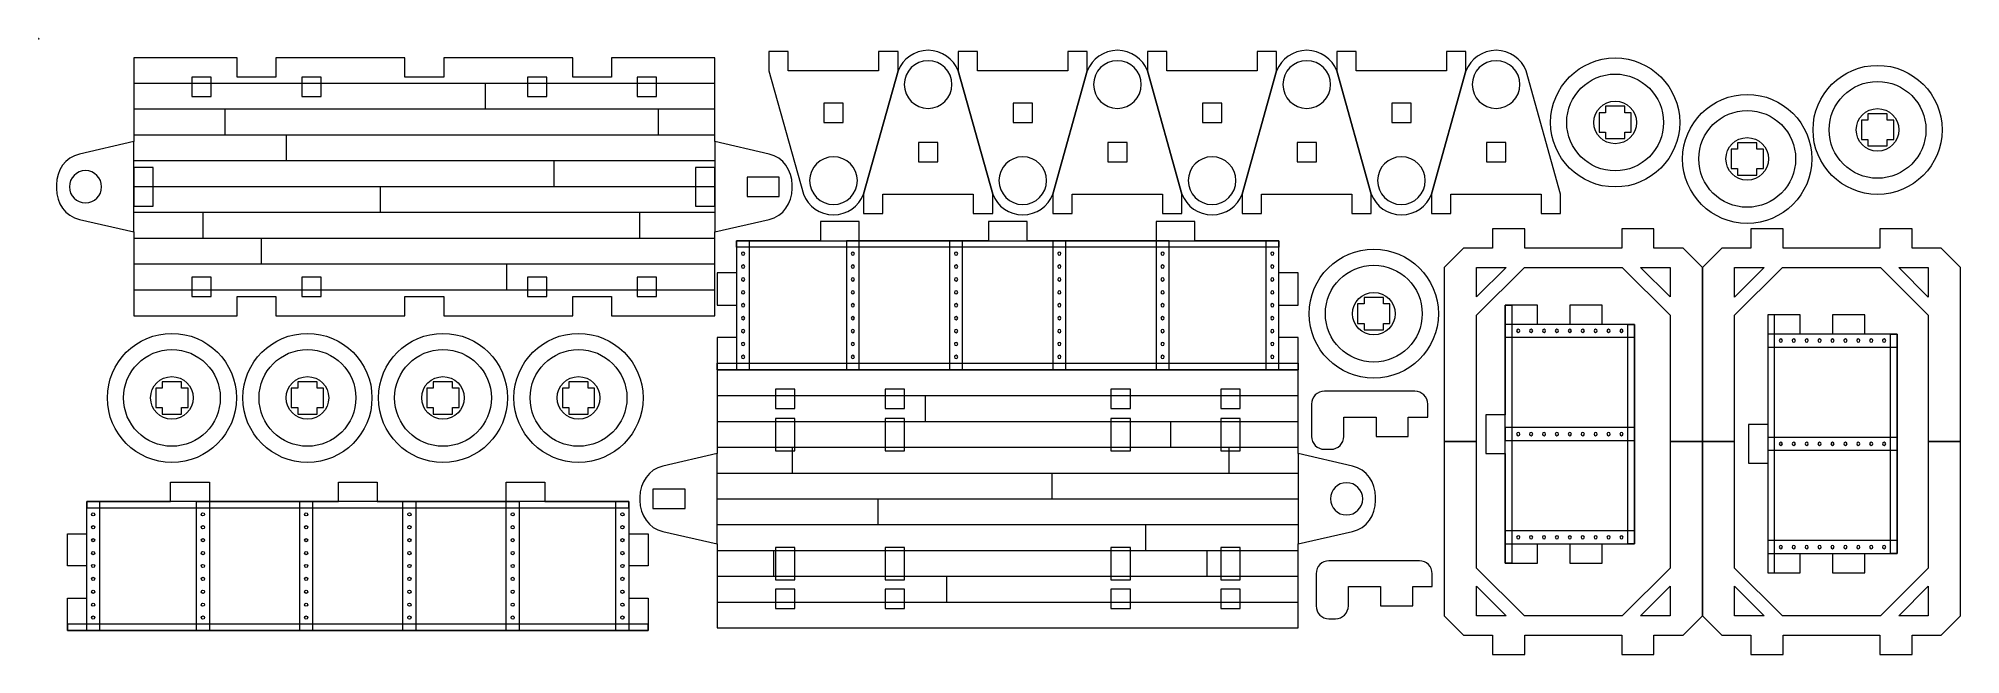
# Model space of a CAD drawing. Header units: millimetres. Extents: x -150 to 148, y 4 to 100.
import ezdxf

# ---------------------------------------------------------------- set-up
doc = ezdxf.new("R2010")
doc.units = ezdxf.units.MM
doc.header["$MEASUREMENT"] = 0
for name, color, linetype in [('cut', 7, 'Continuous'), ('cut light', 7, 'Continuous'), ('origin', 7, 'Continuous')]:
    doc.layers.add(name, color=color, linetype=linetype)

msp = doc.modelspace()

# ---------------------------------------------------------------- linework, layer by layer
at = {"layer": 'cut', "lineweight": 0}
for points in [[(-28.1013, 86.6848), (-25.1013, 86.6848), (-25.1013, 89.6848), (-28.1013, 89.6848), (-28.1013, 86.6848)], [(1.2289, 86.6848), (4.2289, 86.6848), (4.2289, 89.6848), (1.2289, 89.6848), (1.2289, 86.6848)], [(30.5591, 86.6848), (33.5591, 86.6848), (33.5591, 89.6848), (30.5591, 89.6848), (30.5591, 86.6848)], [(59.8893, 86.6848), (62.8893, 86.6848), (62.8893, 89.6848), (59.8893, 89.6848), (59.8893, 86.6848)], [(-13.4362, 80.5828), (-10.4362, 80.5828), (-10.4362, 83.5828), (-13.4362, 83.5828), (-13.4362, 80.5828)], [(15.8945, 80.5828), (18.8945, 80.5828), (18.8945, 83.5828), (15.8945, 83.5828), (15.8945, 80.5828)], [(45.2252, 80.5828), (48.2252, 80.5828), (48.2252, 83.5828), (45.2252, 83.5828), (45.2252, 80.5828)], [(74.5559, 80.5828), (77.5559, 80.5828), (77.5559, 83.5828), (74.5559, 83.5828), (74.5559, 80.5828)]]:
    msp.add_lwpolyline(points, close=True, dxfattribs=at)
for centre in [(94.5099, 86.7027), (135.1683, 85.5555), (114.971, 81.0582), (57.1155, 57.0694), (-129.1068, 44.0165), (-108.1068, 44.0165), (-87.1068, 44.0165), (-66.1068, 44.0165)]:
    msp.add_ellipse(centre, major_axis=(0, 10), ratio=1, dxfattribs=at)
for points, knots in [([(-134.9979, 69.7378), (-134.9979, 69.7378), (-143.4346, 71.6688), (-143.4346, 71.6688), (-143.4346, 71.6688), (-145.6208, 72.1691), (-146.9979, 74.2152), (-146.9979, 76.458), (-146.9979, 76.458), (-146.9979, 76.458), (-146.9979, 77.0176), (-146.9979, 77.0176), (-146.9979, 77.0176), (-146.9979, 79.2604), (-145.621, 81.3065), (-143.4346, 81.8068), (-143.4346, 81.8068), (-143.4346, 81.8068), (-134.9979, 83.7378), (-134.9979, 83.7378), (-134.9979, 83.7378), (-134.9979, 83.7378), (-134.9979, 96.7378), (-134.9979, 96.7378), (-134.9979, 96.7378), (-134.9979, 96.7378), (-118.9979, 96.7378), (-118.9979, 96.7378), (-118.9979, 96.7378), (-118.9979, 96.7378), (-118.9979, 93.7378), (-118.9979, 93.7378), (-118.9979, 93.7378), (-118.9979, 93.7378), (-112.9979, 93.7378), (-112.9979, 93.7378), (-112.9979, 93.7378), (-112.9979, 93.7378), (-112.9979, 96.7378), (-112.9979, 96.7378), (-112.9979, 96.7378), (-112.9979, 96.7378), (-92.9979, 96.7378), (-92.9979, 96.7378), (-92.9979, 96.7378), (-92.9979, 96.7378), (-92.9979, 93.7378), (-92.9979, 93.7378), (-92.9979, 93.7378), (-92.9979, 93.7378), (-86.9979, 93.7378), (-86.9979, 93.7378), (-86.9979, 93.7378), (-86.9979, 93.7378), (-86.9979, 96.7378), (-86.9979, 96.7378), (-86.9979, 96.7378), (-86.9979, 96.7378), (-66.9979, 96.7378), (-66.9979, 96.7378), (-66.9979, 96.7378), (-66.9979, 96.7378), (-66.9979, 93.7378), (-66.9979, 93.7378), (-66.9979, 93.7378), (-66.9979, 93.7378), (-60.9979, 93.7378), (-60.9979, 93.7378), (-60.9979, 93.7378), (-60.9979, 93.7378), (-60.9979, 96.7378), (-60.9979, 96.7378), (-60.9979, 96.7378), (-60.9979, 96.7378), (-44.9979, 96.7378), (-44.9979, 96.7378), (-44.9979, 96.7378), (-44.9979, 96.7378), (-44.9979, 83.7378), (-44.9979, 83.7378), (-44.9979, 83.7378), (-44.9979, 83.7378), (-36.5612, 81.8068), (-36.5612, 81.8068), (-36.5612, 81.8068), (-34.3748, 81.3064), (-32.9979, 79.2606), (-32.9979, 77.0176), (-32.9979, 77.0176), (-32.9979, 77.0176), (-32.9979, 76.458), (-32.9979, 76.458), (-32.9979, 76.458), (-32.9979, 74.215), (-34.3749, 72.1692), (-36.5612, 71.6688), (-36.5612, 71.6688), (-36.5612, 71.6688), (-44.9979, 69.7378), (-44.9979, 69.7378), (-44.9979, 69.7378), (-44.9979, 69.7378), (-44.9979, 56.7378), (-44.9979, 56.7378), (-44.9979, 56.7378), (-44.9979, 56.7378), (-60.9979, 56.7378), (-60.9979, 56.7378), (-60.9979, 56.7378), (-60.9979, 56.7378), (-60.9979, 59.7378), (-60.9979, 59.7378), (-60.9979, 59.7378), (-60.9979, 59.7378), (-66.9979, 59.7378), (-66.9979, 59.7378), (-66.9979, 59.7378), (-66.9979, 59.7378), (-66.9979, 56.7378), (-66.9979, 56.7378), (-66.9979, 56.7378), (-66.9979, 56.7378), (-86.9979, 56.7378), (-86.9979, 56.7378), (-86.9979, 56.7378), (-86.9979, 56.7378), (-86.9979, 59.7378), (-86.9979, 59.7378), (-86.9979, 59.7378), (-86.9979, 59.7378), (-92.9979, 59.7378), (-92.9979, 59.7378), (-92.9979, 59.7378), (-92.9979, 59.7378), (-92.9979, 56.7378), (-92.9979, 56.7378), (-92.9979, 56.7378), (-92.9979, 56.7378), (-112.9979, 56.7378), (-112.9979, 56.7378), (-112.9979, 56.7378), (-112.9979, 56.7378), (-112.9979, 59.7378), (-112.9979, 59.7378), (-112.9979, 59.7378), (-112.9979, 59.7378), (-118.9979, 59.7378), (-118.9979, 59.7378), (-118.9979, 59.7378), (-118.9979, 59.7378), (-118.9979, 56.7378), (-118.9979, 56.7378), (-118.9979, 56.7378), (-118.9979, 56.7378), (-134.9979, 56.7378), (-134.9979, 56.7378), (-134.9979, 56.7378), (-134.9979, 56.7378), (-134.9979, 69.7378), (-134.9979, 69.7378)], [0, 0, 0, 0, 0.02439024, 0.02439024, 0.02439024, 0.02439024, 0.04878049, 0.04878049, 0.04878049, 0.04878049, 0.07317073, 0.07317073, 0.07317073, 0.07317073, 0.09756098, 0.09756098, 0.09756098, 0.09756098, 0.12195122, 0.12195122, 0.12195122, 0.12195122, 0.14634146, 0.14634146, 0.14634146, 0.14634146, 0.17073171, 0.17073171, 0.17073171, 0.17073171, 0.19512195, 0.19512195, 0.19512195, 0.19512195, 0.2195122, 0.2195122, 0.2195122, 0.2195122, 0.24390244, 0.24390244, 0.24390244, 0.24390244, 0.26829268, 0.26829268, 0.26829268, 0.26829268, 0.29268293, 0.29268293, 0.29268293, 0.29268293, 0.31707317, 0.31707317, 0.31707317, 0.31707317, 0.34146341, 0.34146341, 0.34146341, 0.34146341, 0.36585366, 0.36585366, 0.36585366, 0.36585366, 0.3902439, 0.3902439, 0.3902439, 0.3902439, 0.41463415, 0.41463415, 0.41463415, 0.41463415, 0.43902439, 0.43902439, 0.43902439, 0.43902439, 0.46341463, 0.46341463, 0.46341463, 0.46341463, 0.48780488, 0.48780488, 0.48780488, 0.48780488, 0.51219512, 0.51219512, 0.51219512, 0.51219512, 0.53658537, 0.53658537, 0.53658537, 0.53658537, 0.56097561, 0.56097561, 0.56097561, 0.56097561, 0.58536585, 0.58536585, 0.58536585, 0.58536585, 0.6097561, 0.6097561, 0.6097561, 0.6097561, 0.63414634, 0.63414634, 0.63414634, 0.63414634, 0.65853659, 0.65853659, 0.65853659, 0.65853659, 0.68292683, 0.68292683, 0.68292683, 0.68292683, 0.70731707, 0.70731707, 0.70731707, 0.70731707, 0.73170732, 0.73170732, 0.73170732, 0.73170732, 0.75609756, 0.75609756, 0.75609756, 0.75609756, 0.7804878, 0.7804878, 0.7804878, 0.7804878, 0.80487805, 0.80487805, 0.80487805, 0.80487805, 0.82926829, 0.82926829, 0.82926829, 0.82926829, 0.85365854, 0.85365854, 0.85365854, 0.85365854, 0.87804878, 0.87804878, 0.87804878, 0.87804878, 0.90243902, 0.90243902, 0.90243902, 0.90243902, 0.92682927, 0.92682927, 0.92682927, 0.92682927, 0.95121951, 0.95121951, 0.95121951, 0.95121951, 1, 1, 1, 1]), ([(-21.9362, 75.5828), (-22.6594, 73.7119), (-24.4752, 72.3848), (-26.6013, 72.3848), (-26.6013, 72.3848), (-28.7273, 72.3848), (-30.5432, 73.7119), (-31.2664, 75.5828), (-31.2664, 75.5828), (-31.2664, 75.5828), (-31.2669, 75.5828), (-31.2669, 75.5828), (-31.2669, 75.5828), (-31.2669, 75.5828), (-36.6013, 94.6848), (-36.6013, 94.6848), (-36.6013, 94.6848), (-36.6013, 94.6848), (-36.6013, 97.6848), (-36.6013, 97.6848), (-36.6013, 97.6848), (-36.6013, 97.6848), (-33.6013, 97.6848), (-33.6013, 97.6848), (-33.6013, 97.6848), (-33.6013, 97.6848), (-33.6013, 94.6848), (-33.6013, 94.6848), (-33.6013, 94.6848), (-33.6013, 94.6848), (-19.6013, 94.6848), (-19.6013, 94.6848), (-19.6013, 94.6848), (-19.6013, 94.6848), (-19.6013, 97.6848), (-19.6013, 97.6848), (-19.6013, 97.6848), (-19.6013, 97.6848), (-16.6013, 97.6848), (-16.6013, 97.6848), (-16.6013, 97.6848), (-16.6013, 97.6848), (-16.6013, 94.6848), (-16.6013, 94.6848), (-16.6013, 94.6848), (-16.6013, 94.6848), (-21.9357, 75.5828), (-21.9357, 75.5828), (-21.9357, 75.5828), (-21.9357, 75.5828), (-21.9362, 75.5828), (-21.9362, 75.5828)], [0, 0, 0, 0, 0.07142857, 0.07142857, 0.07142857, 0.07142857, 0.14285714, 0.14285714, 0.14285714, 0.14285714, 0.21428571, 0.21428571, 0.21428571, 0.21428571, 0.28571429, 0.28571429, 0.28571429, 0.28571429, 0.35714286, 0.35714286, 0.35714286, 0.35714286, 0.42857143, 0.42857143, 0.42857143, 0.42857143, 0.5, 0.5, 0.5, 0.5, 0.57142857, 0.57142857, 0.57142857, 0.57142857, 0.64285714, 0.64285714, 0.64285714, 0.64285714, 0.71428571, 0.71428571, 0.71428571, 0.71428571, 0.78571429, 0.78571429, 0.78571429, 0.78571429, 0.85714286, 0.85714286, 0.85714286, 0.85714286, 1, 1, 1, 1]), ([(-16.6013, 94.6848), (-15.8781, 96.5557), (-14.0623, 97.8828), (-11.9362, 97.8828), (-11.9362, 97.8828), (-9.8102, 97.8828), (-7.9943, 96.5557), (-7.2711, 94.6848), (-7.2711, 94.6848), (-7.2711, 94.6848), (-7.2706, 94.6848), (-7.2706, 94.6848), (-7.2706, 94.6848), (-7.2706, 94.6848), (-1.9362, 75.5828), (-1.9362, 75.5828), (-1.9362, 75.5828), (-1.9362, 75.5828), (-1.9362, 72.5828), (-1.9362, 72.5828), (-1.9362, 72.5828), (-1.9362, 72.5828), (-4.9362, 72.5828), (-4.9362, 72.5828), (-4.9362, 72.5828), (-4.9362, 72.5828), (-4.9362, 75.5828), (-4.9362, 75.5828), (-4.9362, 75.5828), (-4.9362, 75.5828), (-18.9362, 75.5828), (-18.9362, 75.5828), (-18.9362, 75.5828), (-18.9362, 75.5828), (-18.9362, 72.5828), (-18.9362, 72.5828), (-18.9362, 72.5828), (-18.9362, 72.5828), (-21.9362, 72.5828), (-21.9362, 72.5828), (-21.9362, 72.5828), (-21.9362, 72.5828), (-21.9362, 75.5828), (-21.9362, 75.5828), (-21.9362, 75.5828), (-21.9362, 75.5828), (-16.6018, 94.6848), (-16.6018, 94.6848), (-16.6018, 94.6848), (-16.6018, 94.6848), (-16.6013, 94.6848), (-16.6013, 94.6848)], [0, 0, 0, 0, 0.07142857, 0.07142857, 0.07142857, 0.07142857, 0.14285714, 0.14285714, 0.14285714, 0.14285714, 0.21428571, 0.21428571, 0.21428571, 0.21428571, 0.28571429, 0.28571429, 0.28571429, 0.28571429, 0.35714286, 0.35714286, 0.35714286, 0.35714286, 0.42857143, 0.42857143, 0.42857143, 0.42857143, 0.5, 0.5, 0.5, 0.5, 0.57142857, 0.57142857, 0.57142857, 0.57142857, 0.64285714, 0.64285714, 0.64285714, 0.64285714, 0.71428571, 0.71428571, 0.71428571, 0.71428571, 0.78571429, 0.78571429, 0.78571429, 0.78571429, 0.85714286, 0.85714286, 0.85714286, 0.85714286, 1, 1, 1, 1]), ([(-11.9362, 88.8878), (-13.9768, 88.8878), (-15.6312, 90.542), (-15.6312, 92.5828), (-15.6312, 92.5828), (-15.6312, 94.6236), (-13.9768, 96.2778), (-11.9362, 96.2778), (-11.9362, 96.2778), (-9.8956, 96.2778), (-8.2412, 94.6236), (-8.2412, 92.5828), (-8.2412, 92.5828), (-8.2412, 90.542), (-9.8956, 88.8878), (-11.9362, 88.8878)], [0, 0, 0, 0, 0.2, 0.2, 0.2, 0.2, 0.4, 0.4, 0.4, 0.4, 0.6, 0.6, 0.6, 0.6, 1, 1, 1, 1]), ([(7.394, 75.5828), (6.6708, 73.7119), (4.855, 72.3848), (2.7289, 72.3848), (2.7289, 72.3848), (0.6029, 72.3848), (-1.213, 73.7119), (-1.9362, 75.5828), (-1.9362, 75.5828), (-1.9362, 75.5828), (-1.9367, 75.5828), (-1.9367, 75.5828), (-1.9367, 75.5828), (-1.9367, 75.5828), (-7.2711, 94.6848), (-7.2711, 94.6848), (-7.2711, 94.6848), (-7.2711, 94.6848), (-7.2711, 97.6848), (-7.2711, 97.6848), (-7.2711, 97.6848), (-7.2711, 97.6848), (-4.2711, 97.6848), (-4.2711, 97.6848), (-4.2711, 97.6848), (-4.2711, 97.6848), (-4.2711, 94.6848), (-4.2711, 94.6848), (-4.2711, 94.6848), (-4.2711, 94.6848), (9.7289, 94.6848), (9.7289, 94.6848), (9.7289, 94.6848), (9.7289, 94.6848), (9.7289, 97.6848), (9.7289, 97.6848), (9.7289, 97.6848), (9.7289, 97.6848), (12.7289, 97.6848), (12.7289, 97.6848), (12.7289, 97.6848), (12.7289, 97.6848), (12.7289, 94.6848), (12.7289, 94.6848), (12.7289, 94.6848), (12.7289, 94.6848), (7.3945, 75.5828), (7.3945, 75.5828), (7.3945, 75.5828), (7.3945, 75.5828), (7.394, 75.5828), (7.394, 75.5828)], [0, 0, 0, 0, 0.07142857, 0.07142857, 0.07142857, 0.07142857, 0.14285714, 0.14285714, 0.14285714, 0.14285714, 0.21428571, 0.21428571, 0.21428571, 0.21428571, 0.28571429, 0.28571429, 0.28571429, 0.28571429, 0.35714286, 0.35714286, 0.35714286, 0.35714286, 0.42857143, 0.42857143, 0.42857143, 0.42857143, 0.5, 0.5, 0.5, 0.5, 0.57142857, 0.57142857, 0.57142857, 0.57142857, 0.64285714, 0.64285714, 0.64285714, 0.64285714, 0.71428571, 0.71428571, 0.71428571, 0.71428571, 0.78571429, 0.78571429, 0.78571429, 0.78571429, 0.85714286, 0.85714286, 0.85714286, 0.85714286, 1, 1, 1, 1]), ([(12.7289, 94.6848), (13.4521, 96.5557), (15.2679, 97.8828), (17.394, 97.8828), (17.394, 97.8828), (19.52, 97.8828), (21.3359, 96.5557), (22.0591, 94.6848), (22.0591, 94.6848), (22.0591, 94.6848), (22.0596, 94.6848), (22.0596, 94.6848), (22.0596, 94.6848), (22.0596, 94.6848), (27.394, 75.5828), (27.394, 75.5828), (27.394, 75.5828), (27.394, 75.5828), (27.394, 72.5828), (27.394, 72.5828), (27.394, 72.5828), (27.394, 72.5828), (24.394, 72.5828), (24.394, 72.5828), (24.394, 72.5828), (24.394, 72.5828), (24.394, 75.5828), (24.394, 75.5828), (24.394, 75.5828), (24.394, 75.5828), (10.394, 75.5828), (10.394, 75.5828), (10.394, 75.5828), (10.394, 75.5828), (10.394, 72.5828), (10.394, 72.5828), (10.394, 72.5828), (10.394, 72.5828), (7.394, 72.5828), (7.394, 72.5828), (7.394, 72.5828), (7.394, 72.5828), (7.394, 75.5828), (7.394, 75.5828), (7.394, 75.5828), (7.394, 75.5828), (12.7284, 94.6848), (12.7284, 94.6848), (12.7284, 94.6848), (12.7284, 94.6848), (12.7289, 94.6848), (12.7289, 94.6848)], [0, 0, 0, 0, 0.07142857, 0.07142857, 0.07142857, 0.07142857, 0.14285714, 0.14285714, 0.14285714, 0.14285714, 0.21428571, 0.21428571, 0.21428571, 0.21428571, 0.28571429, 0.28571429, 0.28571429, 0.28571429, 0.35714286, 0.35714286, 0.35714286, 0.35714286, 0.42857143, 0.42857143, 0.42857143, 0.42857143, 0.5, 0.5, 0.5, 0.5, 0.57142857, 0.57142857, 0.57142857, 0.57142857, 0.64285714, 0.64285714, 0.64285714, 0.64285714, 0.71428571, 0.71428571, 0.71428571, 0.71428571, 0.78571429, 0.78571429, 0.78571429, 0.78571429, 0.85714286, 0.85714286, 0.85714286, 0.85714286, 1, 1, 1, 1]), ([(17.394, 88.8878), (15.3534, 88.8878), (13.699, 90.542), (13.699, 92.5828), (13.699, 92.5828), (13.699, 94.6236), (15.3534, 96.2778), (17.394, 96.2778), (17.394, 96.2778), (19.4346, 96.2778), (21.089, 94.6236), (21.089, 92.5828), (21.089, 92.5828), (21.089, 90.542), (19.4346, 88.8878), (17.394, 88.8878)], [0, 0, 0, 0, 0.2, 0.2, 0.2, 0.2, 0.4, 0.4, 0.4, 0.4, 0.6, 0.6, 0.6, 0.6, 1, 1, 1, 1]), ([(36.7247, 75.5828), (36.0015, 73.7119), (34.1857, 72.3848), (32.0596, 72.3848), (32.0596, 72.3848), (29.9336, 72.3848), (28.1177, 73.7119), (27.3945, 75.5828), (27.3945, 75.5828), (27.3945, 75.5828), (27.394, 75.5828), (27.394, 75.5828), (27.394, 75.5828), (27.394, 75.5828), (22.0596, 94.6848), (22.0596, 94.6848), (22.0596, 94.6848), (22.0596, 94.6848), (22.0596, 97.6848), (22.0596, 97.6848), (22.0596, 97.6848), (22.0596, 97.6848), (25.0596, 97.6848), (25.0596, 97.6848), (25.0596, 97.6848), (25.0596, 97.6848), (25.0596, 94.6848), (25.0596, 94.6848), (25.0596, 94.6848), (25.0596, 94.6848), (39.0596, 94.6848), (39.0596, 94.6848), (39.0596, 94.6848), (39.0596, 94.6848), (39.0596, 97.6848), (39.0596, 97.6848), (39.0596, 97.6848), (39.0596, 97.6848), (42.0596, 97.6848), (42.0596, 97.6848), (42.0596, 97.6848), (42.0596, 97.6848), (42.0596, 94.6848), (42.0596, 94.6848), (42.0596, 94.6848), (42.0596, 94.6848), (36.7252, 75.5828), (36.7252, 75.5828), (36.7252, 75.5828), (36.7252, 75.5828), (36.7247, 75.5828), (36.7247, 75.5828)], [0, 0, 0, 0, 0.07142857, 0.07142857, 0.07142857, 0.07142857, 0.14285714, 0.14285714, 0.14285714, 0.14285714, 0.21428571, 0.21428571, 0.21428571, 0.21428571, 0.28571429, 0.28571429, 0.28571429, 0.28571429, 0.35714286, 0.35714286, 0.35714286, 0.35714286, 0.42857143, 0.42857143, 0.42857143, 0.42857143, 0.5, 0.5, 0.5, 0.5, 0.57142857, 0.57142857, 0.57142857, 0.57142857, 0.64285714, 0.64285714, 0.64285714, 0.64285714, 0.71428571, 0.71428571, 0.71428571, 0.71428571, 0.78571429, 0.78571429, 0.78571429, 0.78571429, 0.85714286, 0.85714286, 0.85714286, 0.85714286, 1, 1, 1, 1]), ([(42.0601, 94.6848), (42.7833, 96.5557), (44.5991, 97.8828), (46.7252, 97.8828), (46.7252, 97.8828), (48.8512, 97.8828), (50.6671, 96.5557), (51.3903, 94.6848), (51.3903, 94.6848), (51.3903, 94.6848), (51.3908, 94.6848), (51.3908, 94.6848), (51.3908, 94.6848), (51.3908, 94.6848), (56.7252, 75.5828), (56.7252, 75.5828), (56.7252, 75.5828), (56.7252, 75.5828), (56.7252, 72.5828), (56.7252, 72.5828), (56.7252, 72.5828), (56.7252, 72.5828), (53.7252, 72.5828), (53.7252, 72.5828), (53.7252, 72.5828), (53.7252, 72.5828), (53.7252, 75.5828), (53.7252, 75.5828), (53.7252, 75.5828), (53.7252, 75.5828), (39.7252, 75.5828), (39.7252, 75.5828), (39.7252, 75.5828), (39.7252, 75.5828), (39.7252, 72.5828), (39.7252, 72.5828), (39.7252, 72.5828), (39.7252, 72.5828), (36.7252, 72.5828), (36.7252, 72.5828), (36.7252, 72.5828), (36.7252, 72.5828), (36.7252, 75.5828), (36.7252, 75.5828), (36.7252, 75.5828), (36.7252, 75.5828), (42.0596, 94.6848), (42.0596, 94.6848), (42.0596, 94.6848), (42.0596, 94.6848), (42.0601, 94.6848), (42.0601, 94.6848)], [0, 0, 0, 0, 0.07142857, 0.07142857, 0.07142857, 0.07142857, 0.14285714, 0.14285714, 0.14285714, 0.14285714, 0.21428571, 0.21428571, 0.21428571, 0.21428571, 0.28571429, 0.28571429, 0.28571429, 0.28571429, 0.35714286, 0.35714286, 0.35714286, 0.35714286, 0.42857143, 0.42857143, 0.42857143, 0.42857143, 0.5, 0.5, 0.5, 0.5, 0.57142857, 0.57142857, 0.57142857, 0.57142857, 0.64285714, 0.64285714, 0.64285714, 0.64285714, 0.71428571, 0.71428571, 0.71428571, 0.71428571, 0.78571429, 0.78571429, 0.78571429, 0.78571429, 0.85714286, 0.85714286, 0.85714286, 0.85714286, 1, 1, 1, 1]), ([(46.7252, 88.8878), (44.6846, 88.8878), (43.0302, 90.542), (43.0302, 92.5828), (43.0302, 92.5828), (43.0302, 94.6236), (44.6846, 96.2778), (46.7252, 96.2778), (46.7252, 96.2778), (48.7658, 96.2778), (50.4202, 94.6236), (50.4202, 92.5828), (50.4202, 92.5828), (50.4202, 90.542), (48.7658, 88.8878), (46.7252, 88.8878)], [0, 0, 0, 0, 0.2, 0.2, 0.2, 0.2, 0.4, 0.4, 0.4, 0.4, 0.6, 0.6, 0.6, 0.6, 1, 1, 1, 1]), ([(66.0554, 75.5828), (65.3322, 73.7119), (63.5164, 72.3848), (61.3903, 72.3848), (61.3903, 72.3848), (59.2643, 72.3848), (57.4484, 73.7119), (56.7252, 75.5828), (56.7252, 75.5828), (56.7252, 75.5828), (56.7247, 75.5828), (56.7247, 75.5828), (56.7247, 75.5828), (56.7247, 75.5828), (51.3903, 94.6848), (51.3903, 94.6848), (51.3903, 94.6848), (51.3903, 94.6848), (51.3903, 97.6848), (51.3903, 97.6848), (51.3903, 97.6848), (51.3903, 97.6848), (54.3903, 97.6848), (54.3903, 97.6848), (54.3903, 97.6848), (54.3903, 97.6848), (54.3903, 94.6848), (54.3903, 94.6848), (54.3903, 94.6848), (54.3903, 94.6848), (68.3903, 94.6848), (68.3903, 94.6848), (68.3903, 94.6848), (68.3903, 94.6848), (68.3903, 97.6848), (68.3903, 97.6848), (68.3903, 97.6848), (68.3903, 97.6848), (71.3903, 97.6848), (71.3903, 97.6848), (71.3903, 97.6848), (71.3903, 97.6848), (71.3903, 94.6848), (71.3903, 94.6848), (71.3903, 94.6848), (71.3903, 94.6848), (66.0559, 75.5828), (66.0559, 75.5828), (66.0559, 75.5828), (66.0559, 75.5828), (66.0554, 75.5828), (66.0554, 75.5828)], [0, 0, 0, 0, 0.07142857, 0.07142857, 0.07142857, 0.07142857, 0.14285714, 0.14285714, 0.14285714, 0.14285714, 0.21428571, 0.21428571, 0.21428571, 0.21428571, 0.28571429, 0.28571429, 0.28571429, 0.28571429, 0.35714286, 0.35714286, 0.35714286, 0.35714286, 0.42857143, 0.42857143, 0.42857143, 0.42857143, 0.5, 0.5, 0.5, 0.5, 0.57142857, 0.57142857, 0.57142857, 0.57142857, 0.64285714, 0.64285714, 0.64285714, 0.64285714, 0.71428571, 0.71428571, 0.71428571, 0.71428571, 0.78571429, 0.78571429, 0.78571429, 0.78571429, 0.85714286, 0.85714286, 0.85714286, 0.85714286, 1, 1, 1, 1]), ([(71.3908, 94.6848), (72.114, 96.5557), (73.9298, 97.8828), (76.0559, 97.8828), (76.0559, 97.8828), (78.1819, 97.8828), (79.9978, 96.5557), (80.721, 94.6848), (80.721, 94.6848), (80.721, 94.6848), (80.7215, 94.6848), (80.7215, 94.6848), (80.7215, 94.6848), (80.7215, 94.6848), (86.0559, 75.5828), (86.0559, 75.5828), (86.0559, 75.5828), (86.0559, 75.5828), (86.0559, 72.5828), (86.0559, 72.5828), (86.0559, 72.5828), (86.0559, 72.5828), (83.0559, 72.5828), (83.0559, 72.5828), (83.0559, 72.5828), (83.0559, 72.5828), (83.0559, 75.5828), (83.0559, 75.5828), (83.0559, 75.5828), (83.0559, 75.5828), (69.0559, 75.5828), (69.0559, 75.5828), (69.0559, 75.5828), (69.0559, 75.5828), (69.0559, 72.5828), (69.0559, 72.5828), (69.0559, 72.5828), (69.0559, 72.5828), (66.0559, 72.5828), (66.0559, 72.5828), (66.0559, 72.5828), (66.0559, 72.5828), (66.0559, 75.5828), (66.0559, 75.5828), (66.0559, 75.5828), (66.0559, 75.5828), (71.3903, 94.6848), (71.3903, 94.6848), (71.3903, 94.6848), (71.3903, 94.6848), (71.3908, 94.6848), (71.3908, 94.6848)], [0, 0, 0, 0, 0.07142857, 0.07142857, 0.07142857, 0.07142857, 0.14285714, 0.14285714, 0.14285714, 0.14285714, 0.21428571, 0.21428571, 0.21428571, 0.21428571, 0.28571429, 0.28571429, 0.28571429, 0.28571429, 0.35714286, 0.35714286, 0.35714286, 0.35714286, 0.42857143, 0.42857143, 0.42857143, 0.42857143, 0.5, 0.5, 0.5, 0.5, 0.57142857, 0.57142857, 0.57142857, 0.57142857, 0.64285714, 0.64285714, 0.64285714, 0.64285714, 0.71428571, 0.71428571, 0.71428571, 0.71428571, 0.78571429, 0.78571429, 0.78571429, 0.78571429, 0.85714286, 0.85714286, 0.85714286, 0.85714286, 1, 1, 1, 1]), ([(76.0559, 88.8878), (74.0153, 88.8878), (72.3609, 90.542), (72.3609, 92.5828), (72.3609, 92.5828), (72.3609, 94.6236), (74.0153, 96.2778), (76.0559, 96.2778), (76.0559, 96.2778), (78.0965, 96.2778), (79.7509, 94.6236), (79.7509, 92.5828), (79.7509, 92.5828), (79.7509, 90.542), (78.0965, 88.8878), (76.0559, 88.8878)], [0, 0, 0, 0, 0.2, 0.2, 0.2, 0.2, 0.4, 0.4, 0.4, 0.4, 0.6, 0.6, 0.6, 0.6, 1, 1, 1, 1]), ([(-125.9979, 93.7378), (-125.9979, 93.7378), (-122.9979, 93.7378), (-122.9979, 93.7378), (-122.9979, 93.7378), (-122.9979, 93.7378), (-122.9979, 90.7378), (-122.9979, 90.7378), (-122.9979, 90.7378), (-122.9979, 90.7378), (-125.9979, 90.7378), (-125.9979, 90.7378), (-125.9979, 90.7378), (-125.9979, 90.7378), (-125.9979, 93.7378), (-125.9979, 93.7378)], [0, 0, 0, 0, 0.2, 0.2, 0.2, 0.2, 0.4, 0.4, 0.4, 0.4, 0.6, 0.6, 0.6, 0.6, 1, 1, 1, 1]), ([(-108.9979, 93.7378), (-108.9979, 93.7378), (-105.9979, 93.7378), (-105.9979, 93.7378), (-105.9979, 93.7378), (-105.9979, 93.7378), (-105.9979, 90.7378), (-105.9979, 90.7378), (-105.9979, 90.7378), (-105.9979, 90.7378), (-108.9979, 90.7378), (-108.9979, 90.7378), (-108.9979, 90.7378), (-108.9979, 90.7378), (-108.9979, 93.7378), (-108.9979, 93.7378)], [0, 0, 0, 0, 0.2, 0.2, 0.2, 0.2, 0.4, 0.4, 0.4, 0.4, 0.6, 0.6, 0.6, 0.6, 1, 1, 1, 1]), ([(-73.9979, 93.7378), (-73.9979, 93.7378), (-70.9979, 93.7378), (-70.9979, 93.7378), (-70.9979, 93.7378), (-70.9979, 93.7378), (-70.9979, 90.7378), (-70.9979, 90.7378), (-70.9979, 90.7378), (-70.9979, 90.7378), (-73.9979, 90.7378), (-73.9979, 90.7378), (-73.9979, 90.7378), (-73.9979, 90.7378), (-73.9979, 93.7378), (-73.9979, 93.7378)], [0, 0, 0, 0, 0.2, 0.2, 0.2, 0.2, 0.4, 0.4, 0.4, 0.4, 0.6, 0.6, 0.6, 0.6, 1, 1, 1, 1]), ([(-56.9979, 93.7378), (-56.9979, 93.7378), (-53.9979, 93.7378), (-53.9979, 93.7378), (-53.9979, 93.7378), (-53.9979, 93.7378), (-53.9979, 90.7378), (-53.9979, 90.7378), (-53.9979, 90.7378), (-53.9979, 90.7378), (-56.9979, 90.7378), (-56.9979, 90.7378), (-56.9979, 90.7378), (-56.9979, 90.7378), (-56.9979, 93.7378), (-56.9979, 93.7378)], [0, 0, 0, 0, 0.2, 0.2, 0.2, 0.2, 0.4, 0.4, 0.4, 0.4, 0.6, 0.6, 0.6, 0.6, 1, 1, 1, 1]), ([(93.0099, 89.2027), (93.0099, 89.2027), (96.0099, 89.2027), (96.0099, 89.2027), (96.0099, 89.2027), (96.0099, 89.2027), (96.0099, 88.2027), (96.0099, 88.2027), (96.0099, 88.2027), (96.0099, 88.2027), (97.0099, 88.2027), (97.0099, 88.2027), (97.0099, 88.2027), (97.0099, 88.2027), (97.0099, 85.2027), (97.0099, 85.2027), (97.0099, 85.2027), (97.0099, 85.2027), (96.0099, 85.2027), (96.0099, 85.2027), (96.0099, 85.2027), (96.0099, 85.2027), (96.0099, 84.2027), (96.0099, 84.2027), (96.0099, 84.2027), (96.0099, 84.2027), (93.0099, 84.2027), (93.0099, 84.2027), (93.0099, 84.2027), (93.0099, 84.2027), (93.0099, 85.2027), (93.0099, 85.2027), (93.0099, 85.2027), (93.0099, 85.2027), (92.0099, 85.2027), (92.0099, 85.2027), (92.0099, 85.2027), (92.0099, 85.2027), (92.0099, 88.2027), (92.0099, 88.2027), (92.0099, 88.2027), (92.0099, 88.2027), (93.0099, 88.2027), (93.0099, 88.2027), (93.0099, 88.2027), (93.0099, 88.2027), (93.0099, 89.2027), (93.0099, 89.2027)], [0, 0, 0, 0, 0.07692308, 0.07692308, 0.07692308, 0.07692308, 0.15384615, 0.15384615, 0.15384615, 0.15384615, 0.23076923, 0.23076923, 0.23076923, 0.23076923, 0.30769231, 0.30769231, 0.30769231, 0.30769231, 0.38461538, 0.38461538, 0.38461538, 0.38461538, 0.46153846, 0.46153846, 0.46153846, 0.46153846, 0.53846154, 0.53846154, 0.53846154, 0.53846154, 0.61538462, 0.61538462, 0.61538462, 0.61538462, 0.69230769, 0.69230769, 0.69230769, 0.69230769, 0.76923077, 0.76923077, 0.76923077, 0.76923077, 0.84615385, 0.84615385, 0.84615385, 0.84615385, 1, 1, 1, 1]), ([(133.6683, 88.0555), (133.6683, 88.0555), (136.6683, 88.0555), (136.6683, 88.0555), (136.6683, 88.0555), (136.6683, 88.0555), (136.6683, 87.0555), (136.6683, 87.0555), (136.6683, 87.0555), (136.6683, 87.0555), (137.6683, 87.0555), (137.6683, 87.0555), (137.6683, 87.0555), (137.6683, 87.0555), (137.6683, 84.0555), (137.6683, 84.0555), (137.6683, 84.0555), (137.6683, 84.0555), (136.6683, 84.0555), (136.6683, 84.0555), (136.6683, 84.0555), (136.6683, 84.0555), (136.6683, 83.0555), (136.6683, 83.0555), (136.6683, 83.0555), (136.6683, 83.0555), (133.6683, 83.0555), (133.6683, 83.0555), (133.6683, 83.0555), (133.6683, 83.0555), (133.6683, 84.0555), (133.6683, 84.0555), (133.6683, 84.0555), (133.6683, 84.0555), (132.6683, 84.0555), (132.6683, 84.0555), (132.6683, 84.0555), (132.6683, 84.0555), (132.6683, 87.0555), (132.6683, 87.0555), (132.6683, 87.0555), (132.6683, 87.0555), (133.6683, 87.0555), (133.6683, 87.0555), (133.6683, 87.0555), (133.6683, 87.0555), (133.6683, 88.0555), (133.6683, 88.0555)], [0, 0, 0, 0, 0.07692308, 0.07692308, 0.07692308, 0.07692308, 0.15384615, 0.15384615, 0.15384615, 0.15384615, 0.23076923, 0.23076923, 0.23076923, 0.23076923, 0.30769231, 0.30769231, 0.30769231, 0.30769231, 0.38461538, 0.38461538, 0.38461538, 0.38461538, 0.46153846, 0.46153846, 0.46153846, 0.46153846, 0.53846154, 0.53846154, 0.53846154, 0.53846154, 0.61538462, 0.61538462, 0.61538462, 0.61538462, 0.69230769, 0.69230769, 0.69230769, 0.69230769, 0.76923077, 0.76923077, 0.76923077, 0.76923077, 0.84615385, 0.84615385, 0.84615385, 0.84615385, 1, 1, 1, 1]), ([(113.471, 83.5582), (113.471, 83.5582), (116.471, 83.5582), (116.471, 83.5582), (116.471, 83.5582), (116.471, 83.5582), (116.471, 82.5582), (116.471, 82.5582), (116.471, 82.5582), (116.471, 82.5582), (117.471, 82.5582), (117.471, 82.5582), (117.471, 82.5582), (117.471, 82.5582), (117.471, 79.5582), (117.471, 79.5582), (117.471, 79.5582), (117.471, 79.5582), (116.471, 79.5582), (116.471, 79.5582), (116.471, 79.5582), (116.471, 79.5582), (116.471, 78.5582), (116.471, 78.5582), (116.471, 78.5582), (116.471, 78.5582), (113.471, 78.5582), (113.471, 78.5582), (113.471, 78.5582), (113.471, 78.5582), (113.471, 79.5582), (113.471, 79.5582), (113.471, 79.5582), (113.471, 79.5582), (112.471, 79.5582), (112.471, 79.5582), (112.471, 79.5582), (112.471, 79.5582), (112.471, 82.5582), (112.471, 82.5582), (112.471, 82.5582), (112.471, 82.5582), (113.471, 82.5582), (113.471, 82.5582), (113.471, 82.5582), (113.471, 82.5582), (113.471, 83.5582), (113.471, 83.5582)], [0, 0, 0, 0, 0.07692308, 0.07692308, 0.07692308, 0.07692308, 0.15384615, 0.15384615, 0.15384615, 0.15384615, 0.23076923, 0.23076923, 0.23076923, 0.23076923, 0.30769231, 0.30769231, 0.30769231, 0.30769231, 0.38461538, 0.38461538, 0.38461538, 0.38461538, 0.46153846, 0.46153846, 0.46153846, 0.46153846, 0.53846154, 0.53846154, 0.53846154, 0.53846154, 0.61538462, 0.61538462, 0.61538462, 0.61538462, 0.69230769, 0.69230769, 0.69230769, 0.69230769, 0.76923077, 0.76923077, 0.76923077, 0.76923077, 0.84615385, 0.84615385, 0.84615385, 0.84615385, 1, 1, 1, 1]), ([(-26.6013, 81.3798), (-24.5607, 81.3798), (-22.9063, 79.7256), (-22.9063, 77.6848), (-22.9063, 77.6848), (-22.9063, 75.644), (-24.5607, 73.9898), (-26.6013, 73.9898), (-26.6013, 73.9898), (-28.6419, 73.9898), (-30.2963, 75.644), (-30.2963, 77.6848), (-30.2963, 77.6848), (-30.2963, 79.7256), (-28.6419, 81.3798), (-26.6013, 81.3798)], [0, 0, 0, 0, 0.2, 0.2, 0.2, 0.2, 0.4, 0.4, 0.4, 0.4, 0.6, 0.6, 0.6, 0.6, 1, 1, 1, 1]), ([(2.7289, 81.3798), (4.7695, 81.3798), (6.4239, 79.7256), (6.4239, 77.6848), (6.4239, 77.6848), (6.4239, 75.644), (4.7695, 73.9898), (2.7289, 73.9898), (2.7289, 73.9898), (0.6883, 73.9898), (-0.9661, 75.644), (-0.9661, 77.6848), (-0.9661, 77.6848), (-0.9661, 79.7256), (0.6883, 81.3798), (2.7289, 81.3798)], [0, 0, 0, 0, 0.2, 0.2, 0.2, 0.2, 0.4, 0.4, 0.4, 0.4, 0.6, 0.6, 0.6, 0.6, 1, 1, 1, 1]), ([(32.0596, 81.3798), (34.1002, 81.3798), (35.7546, 79.7256), (35.7546, 77.6848), (35.7546, 77.6848), (35.7546, 75.644), (34.1002, 73.9898), (32.0596, 73.9898), (32.0596, 73.9898), (30.019, 73.9898), (28.3646, 75.644), (28.3646, 77.6848), (28.3646, 77.6848), (28.3646, 79.7256), (30.019, 81.3798), (32.0596, 81.3798)], [0, 0, 0, 0, 0.2, 0.2, 0.2, 0.2, 0.4, 0.4, 0.4, 0.4, 0.6, 0.6, 0.6, 0.6, 1, 1, 1, 1]), ([(61.3903, 81.3798), (63.4309, 81.3798), (65.0853, 79.7256), (65.0853, 77.6848), (65.0853, 77.6848), (65.0853, 75.644), (63.4309, 73.9898), (61.3903, 73.9898), (61.3903, 73.9898), (59.3497, 73.9898), (57.6953, 75.644), (57.6953, 77.6848), (57.6953, 77.6848), (57.6953, 79.7256), (59.3497, 81.3798), (61.3903, 81.3798)], [0, 0, 0, 0, 0.2, 0.2, 0.2, 0.2, 0.4, 0.4, 0.4, 0.4, 0.6, 0.6, 0.6, 0.6, 1, 1, 1, 1]), ([(-139.9979, 76.7378), (-139.9979, 75.3572), (-141.1173, 74.2378), (-142.4979, 74.2378), (-142.4979, 74.2378), (-143.8785, 74.2378), (-144.9979, 75.3572), (-144.9979, 76.7378), (-144.9979, 76.7378), (-144.9979, 78.1184), (-143.8785, 79.2378), (-142.4979, 79.2378), (-142.4979, 79.2378), (-141.1173, 79.2378), (-139.9979, 78.1184), (-139.9979, 76.7378)], [0, 0, 0, 0, 0.2, 0.2, 0.2, 0.2, 0.4, 0.4, 0.4, 0.4, 0.6, 0.6, 0.6, 0.6, 1, 1, 1, 1]), ([(-134.9979, 79.7378), (-134.9979, 79.7378), (-131.9979, 79.7378), (-131.9979, 79.7378), (-131.9979, 79.7378), (-131.9979, 79.7378), (-131.9979, 73.7378), (-131.9979, 73.7378), (-131.9979, 73.7378), (-131.9979, 73.7378), (-134.9979, 73.7378), (-134.9979, 73.7378), (-134.9979, 73.7378), (-134.9979, 73.7378), (-134.9979, 79.7378), (-134.9979, 79.7378)], [0, 0, 0, 0, 0.2, 0.2, 0.2, 0.2, 0.4, 0.4, 0.4, 0.4, 0.6, 0.6, 0.6, 0.6, 1, 1, 1, 1]), ([(-47.9979, 79.7376), (-47.9979, 79.7376), (-44.9979, 79.7376), (-44.9979, 79.7376), (-44.9979, 79.7376), (-44.9979, 79.7376), (-44.9979, 73.7376), (-44.9979, 73.7376), (-44.9979, 73.7376), (-44.9979, 73.7376), (-47.9979, 73.7376), (-47.9979, 73.7376), (-47.9979, 73.7376), (-47.9979, 73.7376), (-47.9979, 79.7376), (-47.9979, 79.7376)], [0, 0, 0, 0, 0.2, 0.2, 0.2, 0.2, 0.4, 0.4, 0.4, 0.4, 0.6, 0.6, 0.6, 0.6, 1, 1, 1, 1]), ([(-39.9979, 75.2376), (-39.9979, 75.2376), (-39.9979, 78.2376), (-39.9979, 78.2376), (-39.9979, 78.2376), (-39.9979, 78.2376), (-34.9979, 78.2376), (-34.9979, 78.2376), (-34.9979, 78.2376), (-34.9979, 78.2376), (-34.9979, 75.2376), (-34.9979, 75.2376), (-34.9979, 75.2376), (-34.9979, 75.2376), (-39.9979, 75.2376), (-39.9979, 75.2376)], [0, 0, 0, 0, 0.2, 0.2, 0.2, 0.2, 0.4, 0.4, 0.4, 0.4, 0.6, 0.6, 0.6, 0.6, 1, 1, 1, 1]), ([(-22.6073, 71.3757), (-22.6073, 71.3757), (-22.6073, 68.3757), (-22.6073, 68.3757), (-22.6073, 68.3757), (-22.6073, 68.3757), (-2.6073, 68.3757), (-2.6073, 68.3757), (-2.6073, 68.3757), (-2.6073, 68.3757), (-2.6073, 71.3757), (-2.6073, 71.3757), (-2.6073, 71.3757), (-2.6073, 71.3757), (3.3927, 71.3757), (3.3927, 71.3757), (3.3927, 71.3757), (3.3927, 71.3757), (3.3927, 68.3757), (3.3927, 68.3757), (3.3927, 68.3757), (3.3927, 68.3757), (23.3927, 68.3757), (23.3927, 68.3757), (23.3927, 68.3757), (23.3927, 68.3757), (23.3927, 71.3757), (23.3927, 71.3757), (23.3927, 71.3757), (23.3927, 71.3757), (29.3927, 71.3757), (29.3927, 71.3757), (29.3927, 71.3757), (29.3927, 71.3757), (29.3927, 68.3757), (29.3927, 68.3757), (29.3927, 68.3757), (29.3927, 68.3757), (42.3927, 68.3757), (42.3927, 68.3757), (42.3927, 68.3757), (42.3927, 68.3757), (42.3927, 63.3757), (42.3927, 63.3757), (42.3927, 63.3757), (42.3927, 63.3757), (45.3927, 63.3757), (45.3927, 63.3757), (45.3927, 63.3757), (45.3927, 63.3757), (45.3927, 58.3757), (45.3927, 58.3757), (45.3927, 58.3757), (45.3927, 58.3757), (42.3927, 58.3757), (42.3927, 58.3757), (42.3927, 58.3757), (42.3927, 58.3757), (42.3927, 53.3757), (42.3927, 53.3757), (42.3927, 53.3757), (42.3927, 53.3757), (45.3927, 53.3757), (45.3927, 53.3757), (45.3927, 53.3757), (45.3927, 53.3757), (45.3927, 48.3757), (45.3927, 48.3757), (45.3927, 48.3757), (45.3927, 48.3757), (-44.6073, 48.3757), (-44.6073, 48.3757), (-44.6073, 48.3757), (-44.6073, 48.3757), (-44.6073, 53.3757), (-44.6073, 53.3757), (-44.6073, 53.3757), (-44.6073, 53.3757), (-41.6073, 53.3757), (-41.6073, 53.3757), (-41.6073, 53.3757), (-41.6073, 53.3757), (-41.6073, 58.3757), (-41.6073, 58.3757), (-41.6073, 58.3757), (-41.6073, 58.3757), (-44.6073, 58.3757), (-44.6073, 58.3757), (-44.6073, 58.3757), (-44.6073, 58.3757), (-44.6073, 63.3757), (-44.6073, 63.3757), (-44.6073, 63.3757), (-44.6073, 63.3757), (-41.6073, 63.3757), (-41.6073, 63.3757), (-41.6073, 63.3757), (-41.6073, 63.3757), (-41.6073, 68.3757), (-41.6073, 68.3757), (-41.6073, 68.3757), (-41.6073, 68.3757), (-28.6073, 68.3757), (-28.6073, 68.3757), (-28.6073, 68.3757), (-28.6073, 68.3757), (-28.6073, 71.3757), (-28.6073, 71.3757), (-28.6073, 71.3757), (-28.6073, 71.3757), (-22.6073, 71.3757), (-22.6073, 71.3757)], [0, 0, 0, 0, 0.03448276, 0.03448276, 0.03448276, 0.03448276, 0.06896552, 0.06896552, 0.06896552, 0.06896552, 0.10344828, 0.10344828, 0.10344828, 0.10344828, 0.13793103, 0.13793103, 0.13793103, 0.13793103, 0.17241379, 0.17241379, 0.17241379, 0.17241379, 0.20689655, 0.20689655, 0.20689655, 0.20689655, 0.24137931, 0.24137931, 0.24137931, 0.24137931, 0.27586207, 0.27586207, 0.27586207, 0.27586207, 0.31034483, 0.31034483, 0.31034483, 0.31034483, 0.34482759, 0.34482759, 0.34482759, 0.34482759, 0.37931034, 0.37931034, 0.37931034, 0.37931034, 0.4137931, 0.4137931, 0.4137931, 0.4137931, 0.44827586, 0.44827586, 0.44827586, 0.44827586, 0.48275862, 0.48275862, 0.48275862, 0.48275862, 0.51724138, 0.51724138, 0.51724138, 0.51724138, 0.55172414, 0.55172414, 0.55172414, 0.55172414, 0.5862069, 0.5862069, 0.5862069, 0.5862069, 0.62068966, 0.62068966, 0.62068966, 0.62068966, 0.65517241, 0.65517241, 0.65517241, 0.65517241, 0.68965517, 0.68965517, 0.68965517, 0.68965517, 0.72413793, 0.72413793, 0.72413793, 0.72413793, 0.75862069, 0.75862069, 0.75862069, 0.75862069, 0.79310345, 0.79310345, 0.79310345, 0.79310345, 0.82758621, 0.82758621, 0.82758621, 0.82758621, 0.86206897, 0.86206897, 0.86206897, 0.86206897, 0.89655172, 0.89655172, 0.89655172, 0.89655172, 0.93103448, 0.93103448, 0.93103448, 0.93103448, 1, 1, 1, 1]), ([(108.0276, 37.2398), (108.0276, 37.2398), (103.0276, 37.2398), (103.0276, 37.2398), (103.0276, 37.2398), (103.0276, 37.2398), (103.0276, 56.8256), (103.0276, 56.8256), (103.0276, 56.8256), (103.0276, 56.8256), (95.6134, 64.2398), (95.6134, 64.2398), (95.6134, 64.2398), (95.6134, 64.2398), (80.4418, 64.2398), (80.4418, 64.2398), (80.4418, 64.2398), (80.4418, 64.2398), (73.0276, 56.8256), (73.0276, 56.8256), (73.0276, 56.8256), (73.0276, 56.8256), (73.0276, 37.2398), (73.0276, 37.2398), (73.0276, 37.2398), (73.0276, 37.2398), (68.0276, 37.2398), (68.0276, 37.2398), (68.0276, 37.2398), (68.0276, 37.2398), (68.0276, 64.2398), (68.0276, 64.2398), (68.0276, 64.2398), (68.0276, 64.2398), (71.0276, 67.2398), (71.0276, 67.2398), (71.0276, 67.2398), (71.0276, 67.2398), (73.0276, 67.2398), (73.0276, 67.2398), (73.0276, 67.2398), (73.0276, 67.2398), (75.5276, 67.2398), (75.5276, 67.2398), (75.5276, 67.2398), (75.5276, 67.2398), (75.5276, 70.2398), (75.5276, 70.2398), (75.5276, 70.2398), (75.5276, 70.2398), (80.5276, 70.2398), (80.5276, 70.2398), (80.5276, 70.2398), (80.5276, 70.2398), (80.5276, 67.2398), (80.5276, 67.2398), (80.5276, 67.2398), (80.5276, 67.2398), (95.5276, 67.2398), (95.5276, 67.2398), (95.5276, 67.2398), (95.5276, 67.2398), (95.5276, 70.2398), (95.5276, 70.2398), (95.5276, 70.2398), (95.5276, 70.2398), (100.5276, 70.2398), (100.5276, 70.2398), (100.5276, 70.2398), (100.5276, 70.2398), (100.5276, 67.2398), (100.5276, 67.2398), (100.5276, 67.2398), (100.5276, 67.2398), (103.0276, 67.2398), (103.0276, 67.2398), (103.0276, 67.2398), (103.0276, 67.2398), (105.0276, 67.2398), (105.0276, 67.2398), (105.0276, 67.2398), (105.0276, 67.2398), (108.0276, 64.2398), (108.0276, 64.2398), (108.0276, 64.2398), (108.0276, 64.2398), (108.0276, 37.2398), (108.0276, 37.2398)], [0, 0, 0, 0, 0.04347826, 0.04347826, 0.04347826, 0.04347826, 0.08695652, 0.08695652, 0.08695652, 0.08695652, 0.13043478, 0.13043478, 0.13043478, 0.13043478, 0.17391304, 0.17391304, 0.17391304, 0.17391304, 0.2173913, 0.2173913, 0.2173913, 0.2173913, 0.26086957, 0.26086957, 0.26086957, 0.26086957, 0.30434783, 0.30434783, 0.30434783, 0.30434783, 0.34782609, 0.34782609, 0.34782609, 0.34782609, 0.39130435, 0.39130435, 0.39130435, 0.39130435, 0.43478261, 0.43478261, 0.43478261, 0.43478261, 0.47826087, 0.47826087, 0.47826087, 0.47826087, 0.52173913, 0.52173913, 0.52173913, 0.52173913, 0.56521739, 0.56521739, 0.56521739, 0.56521739, 0.60869565, 0.60869565, 0.60869565, 0.60869565, 0.65217391, 0.65217391, 0.65217391, 0.65217391, 0.69565217, 0.69565217, 0.69565217, 0.69565217, 0.73913043, 0.73913043, 0.73913043, 0.73913043, 0.7826087, 0.7826087, 0.7826087, 0.7826087, 0.82608696, 0.82608696, 0.82608696, 0.82608696, 0.86956522, 0.86956522, 0.86956522, 0.86956522, 0.91304348, 0.91304348, 0.91304348, 0.91304348, 1, 1, 1, 1]), ([(148.0277, 37.2397), (148.0277, 37.2397), (143.0277, 37.2397), (143.0277, 37.2397), (143.0277, 37.2397), (143.0277, 37.2397), (143.0277, 56.8255), (143.0277, 56.8255), (143.0277, 56.8255), (143.0277, 56.8255), (135.6135, 64.2397), (135.6135, 64.2397), (135.6135, 64.2397), (135.6135, 64.2397), (120.4419, 64.2397), (120.4419, 64.2397), (120.4419, 64.2397), (120.4419, 64.2397), (113.0277, 56.8255), (113.0277, 56.8255), (113.0277, 56.8255), (113.0277, 56.8255), (113.0277, 37.2397), (113.0277, 37.2397), (113.0277, 37.2397), (113.0277, 37.2397), (108.0277, 37.2397), (108.0277, 37.2397), (108.0277, 37.2397), (108.0277, 37.2397), (108.0277, 64.2397), (108.0277, 64.2397), (108.0277, 64.2397), (108.0277, 64.2397), (111.0277, 67.2397), (111.0277, 67.2397), (111.0277, 67.2397), (111.0277, 67.2397), (113.0277, 67.2397), (113.0277, 67.2397), (113.0277, 67.2397), (113.0277, 67.2397), (115.5277, 67.2397), (115.5277, 67.2397), (115.5277, 67.2397), (115.5277, 67.2397), (115.5277, 70.2397), (115.5277, 70.2397), (115.5277, 70.2397), (115.5277, 70.2397), (120.5277, 70.2397), (120.5277, 70.2397), (120.5277, 70.2397), (120.5277, 70.2397), (120.5277, 67.2397), (120.5277, 67.2397), (120.5277, 67.2397), (120.5277, 67.2397), (135.5277, 67.2397), (135.5277, 67.2397), (135.5277, 67.2397), (135.5277, 67.2397), (135.5277, 70.2397), (135.5277, 70.2397), (135.5277, 70.2397), (135.5277, 70.2397), (140.5277, 70.2397), (140.5277, 70.2397), (140.5277, 70.2397), (140.5277, 70.2397), (140.5277, 67.2397), (140.5277, 67.2397), (140.5277, 67.2397), (140.5277, 67.2397), (143.0277, 67.2397), (143.0277, 67.2397), (143.0277, 67.2397), (143.0277, 67.2397), (145.0277, 67.2397), (145.0277, 67.2397), (145.0277, 67.2397), (145.0277, 67.2397), (148.0277, 64.2397), (148.0277, 64.2397), (148.0277, 64.2397), (148.0277, 64.2397), (148.0277, 37.2397), (148.0277, 37.2397)], [0, 0, 0, 0, 0.04347826, 0.04347826, 0.04347826, 0.04347826, 0.08695652, 0.08695652, 0.08695652, 0.08695652, 0.13043478, 0.13043478, 0.13043478, 0.13043478, 0.17391304, 0.17391304, 0.17391304, 0.17391304, 0.2173913, 0.2173913, 0.2173913, 0.2173913, 0.26086957, 0.26086957, 0.26086957, 0.26086957, 0.30434783, 0.30434783, 0.30434783, 0.30434783, 0.34782609, 0.34782609, 0.34782609, 0.34782609, 0.39130435, 0.39130435, 0.39130435, 0.39130435, 0.43478261, 0.43478261, 0.43478261, 0.43478261, 0.47826087, 0.47826087, 0.47826087, 0.47826087, 0.52173913, 0.52173913, 0.52173913, 0.52173913, 0.56521739, 0.56521739, 0.56521739, 0.56521739, 0.60869565, 0.60869565, 0.60869565, 0.60869565, 0.65217391, 0.65217391, 0.65217391, 0.65217391, 0.69565217, 0.69565217, 0.69565217, 0.69565217, 0.73913043, 0.73913043, 0.73913043, 0.73913043, 0.7826087, 0.7826087, 0.7826087, 0.7826087, 0.82608696, 0.82608696, 0.82608696, 0.82608696, 0.86956522, 0.86956522, 0.86956522, 0.86956522, 0.91304348, 0.91304348, 0.91304348, 0.91304348, 1, 1, 1, 1]), ([(-125.9979, 62.7378), (-125.9979, 62.7378), (-122.9979, 62.7378), (-122.9979, 62.7378), (-122.9979, 62.7378), (-122.9979, 62.7378), (-122.9979, 59.7378), (-122.9979, 59.7378), (-122.9979, 59.7378), (-122.9979, 59.7378), (-125.9979, 59.7378), (-125.9979, 59.7378), (-125.9979, 59.7378), (-125.9979, 59.7378), (-125.9979, 62.7378), (-125.9979, 62.7378)], [0, 0, 0, 0, 0.2, 0.2, 0.2, 0.2, 0.4, 0.4, 0.4, 0.4, 0.6, 0.6, 0.6, 0.6, 1, 1, 1, 1]), ([(-108.9979, 62.7378), (-108.9979, 62.7378), (-105.9979, 62.7378), (-105.9979, 62.7378), (-105.9979, 62.7378), (-105.9979, 62.7378), (-105.9979, 59.7378), (-105.9979, 59.7378), (-105.9979, 59.7378), (-105.9979, 59.7378), (-108.9979, 59.7378), (-108.9979, 59.7378), (-108.9979, 59.7378), (-108.9979, 59.7378), (-108.9979, 62.7378), (-108.9979, 62.7378)], [0, 0, 0, 0, 0.2, 0.2, 0.2, 0.2, 0.4, 0.4, 0.4, 0.4, 0.6, 0.6, 0.6, 0.6, 1, 1, 1, 1]), ([(-73.9979, 62.7378), (-73.9979, 62.7378), (-70.9979, 62.7378), (-70.9979, 62.7378), (-70.9979, 62.7378), (-70.9979, 62.7378), (-70.9979, 59.7378), (-70.9979, 59.7378), (-70.9979, 59.7378), (-70.9979, 59.7378), (-73.9979, 59.7378), (-73.9979, 59.7378), (-73.9979, 59.7378), (-73.9979, 59.7378), (-73.9979, 62.7378), (-73.9979, 62.7378)], [0, 0, 0, 0, 0.2, 0.2, 0.2, 0.2, 0.4, 0.4, 0.4, 0.4, 0.6, 0.6, 0.6, 0.6, 1, 1, 1, 1]), ([(-56.9979, 62.7378), (-56.9979, 62.7378), (-53.9979, 62.7378), (-53.9979, 62.7378), (-53.9979, 62.7378), (-53.9979, 62.7378), (-53.9979, 59.7378), (-53.9979, 59.7378), (-53.9979, 59.7378), (-53.9979, 59.7378), (-56.9979, 59.7378), (-56.9979, 59.7378), (-56.9979, 59.7378), (-56.9979, 59.7378), (-56.9979, 62.7378), (-56.9979, 62.7378)], [0, 0, 0, 0, 0.2, 0.2, 0.2, 0.2, 0.4, 0.4, 0.4, 0.4, 0.6, 0.6, 0.6, 0.6, 1, 1, 1, 1]), ([(77.6134, 64.2398), (77.6134, 64.2398), (73.0276, 64.2398), (73.0276, 64.2398), (73.0276, 64.2398), (73.0276, 64.2398), (73.0276, 59.654), (73.0276, 59.654), (73.0276, 59.654), (73.0276, 59.654), (77.6134, 64.2398), (77.6134, 64.2398)], [0, 0, 0, 0, 0.25, 0.25, 0.25, 0.25, 0.5, 0.5, 0.5, 0.5, 1, 1, 1, 1]), ([(103.0276, 59.654), (103.0276, 59.654), (103.0276, 64.2398), (103.0276, 64.2398), (103.0276, 64.2398), (103.0276, 64.2398), (98.4418, 64.2398), (98.4418, 64.2398), (98.4418, 64.2398), (98.4418, 64.2398), (103.0276, 59.654), (103.0276, 59.654)], [0, 0, 0, 0, 0.25, 0.25, 0.25, 0.25, 0.5, 0.5, 0.5, 0.5, 1, 1, 1, 1]), ([(117.6135, 64.2397), (117.6135, 64.2397), (113.0277, 64.2397), (113.0277, 64.2397), (113.0277, 64.2397), (113.0277, 64.2397), (113.0277, 59.6539), (113.0277, 59.6539), (113.0277, 59.6539), (113.0277, 59.6539), (117.6135, 64.2397), (117.6135, 64.2397)], [0, 0, 0, 0, 0.25, 0.25, 0.25, 0.25, 0.5, 0.5, 0.5, 0.5, 1, 1, 1, 1]), ([(143.0277, 59.6539), (143.0277, 59.6539), (143.0277, 64.2397), (143.0277, 64.2397), (143.0277, 64.2397), (143.0277, 64.2397), (138.4419, 64.2397), (138.4419, 64.2397), (138.4419, 64.2397), (138.4419, 64.2397), (143.0277, 59.6539), (143.0277, 59.6539)], [0, 0, 0, 0, 0.25, 0.25, 0.25, 0.25, 0.5, 0.5, 0.5, 0.5, 1, 1, 1, 1]), ([(55.6155, 59.5694), (55.6155, 59.5694), (58.6155, 59.5694), (58.6155, 59.5694), (58.6155, 59.5694), (58.6155, 59.5694), (58.6155, 58.5694), (58.6155, 58.5694), (58.6155, 58.5694), (58.6155, 58.5694), (59.6155, 58.5694), (59.6155, 58.5694), (59.6155, 58.5694), (59.6155, 58.5694), (59.6155, 55.5694), (59.6155, 55.5694), (59.6155, 55.5694), (59.6155, 55.5694), (58.6155, 55.5694), (58.6155, 55.5694), (58.6155, 55.5694), (58.6155, 55.5694), (58.6155, 54.5694), (58.6155, 54.5694), (58.6155, 54.5694), (58.6155, 54.5694), (55.6155, 54.5694), (55.6155, 54.5694), (55.6155, 54.5694), (55.6155, 54.5694), (55.6155, 55.5694), (55.6155, 55.5694), (55.6155, 55.5694), (55.6155, 55.5694), (54.6155, 55.5694), (54.6155, 55.5694), (54.6155, 55.5694), (54.6155, 55.5694), (54.6155, 58.5694), (54.6155, 58.5694), (54.6155, 58.5694), (54.6155, 58.5694), (55.6155, 58.5694), (55.6155, 58.5694), (55.6155, 58.5694), (55.6155, 58.5694), (55.6155, 59.5694), (55.6155, 59.5694)], [0, 0, 0, 0, 0.07692308, 0.07692308, 0.07692308, 0.07692308, 0.15384615, 0.15384615, 0.15384615, 0.15384615, 0.23076923, 0.23076923, 0.23076923, 0.23076923, 0.30769231, 0.30769231, 0.30769231, 0.30769231, 0.38461538, 0.38461538, 0.38461538, 0.38461538, 0.46153846, 0.46153846, 0.46153846, 0.46153846, 0.53846154, 0.53846154, 0.53846154, 0.53846154, 0.61538462, 0.61538462, 0.61538462, 0.61538462, 0.69230769, 0.69230769, 0.69230769, 0.69230769, 0.76923077, 0.76923077, 0.76923077, 0.76923077, 0.84615385, 0.84615385, 0.84615385, 0.84615385, 1, 1, 1, 1]), ([(74.49, 41.4137), (74.49, 41.4137), (77.49, 41.4137), (77.49, 41.4137), (77.49, 41.4137), (77.49, 41.4137), (77.49, 58.4137), (77.49, 58.4137), (77.49, 58.4137), (77.49, 58.4137), (82.49, 58.4137), (82.49, 58.4137), (82.49, 58.4137), (82.49, 58.4137), (82.49, 55.4137), (82.49, 55.4137), (82.49, 55.4137), (82.49, 55.4137), (87.49, 55.4137), (87.49, 55.4137), (87.49, 55.4137), (87.49, 55.4137), (87.49, 58.4137), (87.49, 58.4137), (87.49, 58.4137), (87.49, 58.4137), (92.49, 58.4137), (92.49, 58.4137), (92.49, 58.4137), (92.49, 58.4137), (92.49, 55.4137), (92.49, 55.4137), (92.49, 55.4137), (92.49, 55.4137), (97.49, 55.4137), (97.49, 55.4137), (97.49, 55.4137), (97.49, 55.4137), (97.49, 21.4137), (97.49, 21.4137), (97.49, 21.4137), (97.49, 21.4137), (92.49, 21.4137), (92.49, 21.4137), (92.49, 21.4137), (92.49, 21.4137), (92.49, 18.4137), (92.49, 18.4137), (92.49, 18.4137), (92.49, 18.4137), (87.49, 18.4137), (87.49, 18.4137), (87.49, 18.4137), (87.49, 18.4137), (87.49, 21.4137), (87.49, 21.4137), (87.49, 21.4137), (87.49, 21.4137), (82.49, 21.4137), (82.49, 21.4137), (82.49, 21.4137), (82.49, 21.4137), (82.49, 18.4137), (82.49, 18.4137), (82.49, 18.4137), (82.49, 18.4137), (77.49, 18.4137), (77.49, 18.4137), (77.49, 18.4137), (77.49, 18.4137), (77.49, 35.4137), (77.49, 35.4137), (77.49, 35.4137), (77.49, 35.4137), (74.49, 35.4137), (74.49, 35.4137), (74.49, 35.4137), (74.49, 35.4137), (74.49, 41.4137), (74.49, 41.4137)], [0, 0, 0, 0, 0.04761905, 0.04761905, 0.04761905, 0.04761905, 0.0952381, 0.0952381, 0.0952381, 0.0952381, 0.14285714, 0.14285714, 0.14285714, 0.14285714, 0.19047619, 0.19047619, 0.19047619, 0.19047619, 0.23809524, 0.23809524, 0.23809524, 0.23809524, 0.28571429, 0.28571429, 0.28571429, 0.28571429, 0.33333333, 0.33333333, 0.33333333, 0.33333333, 0.38095238, 0.38095238, 0.38095238, 0.38095238, 0.42857143, 0.42857143, 0.42857143, 0.42857143, 0.47619048, 0.47619048, 0.47619048, 0.47619048, 0.52380952, 0.52380952, 0.52380952, 0.52380952, 0.57142857, 0.57142857, 0.57142857, 0.57142857, 0.61904762, 0.61904762, 0.61904762, 0.61904762, 0.66666667, 0.66666667, 0.66666667, 0.66666667, 0.71428571, 0.71428571, 0.71428571, 0.71428571, 0.76190476, 0.76190476, 0.76190476, 0.76190476, 0.80952381, 0.80952381, 0.80952381, 0.80952381, 0.85714286, 0.85714286, 0.85714286, 0.85714286, 0.9047619, 0.9047619, 0.9047619, 0.9047619, 1, 1, 1, 1]), ([(115.1846, 39.8997), (115.1846, 39.8997), (118.1846, 39.8997), (118.1846, 39.8997), (118.1846, 39.8997), (118.1846, 39.8997), (118.1846, 56.8997), (118.1846, 56.8997), (118.1846, 56.8997), (118.1846, 56.8997), (123.1846, 56.8997), (123.1846, 56.8997), (123.1846, 56.8997), (123.1846, 56.8997), (123.1846, 53.8997), (123.1846, 53.8997), (123.1846, 53.8997), (123.1846, 53.8997), (128.1846, 53.8997), (128.1846, 53.8997), (128.1846, 53.8997), (128.1846, 53.8997), (128.1846, 56.8997), (128.1846, 56.8997), (128.1846, 56.8997), (128.1846, 56.8997), (133.1846, 56.8997), (133.1846, 56.8997), (133.1846, 56.8997), (133.1846, 56.8997), (133.1846, 53.8997), (133.1846, 53.8997), (133.1846, 53.8997), (133.1846, 53.8997), (138.1846, 53.8997), (138.1846, 53.8997), (138.1846, 53.8997), (138.1846, 53.8997), (138.1846, 19.8997), (138.1846, 19.8997), (138.1846, 19.8997), (138.1846, 19.8997), (133.1846, 19.8997), (133.1846, 19.8997), (133.1846, 19.8997), (133.1846, 19.8997), (133.1846, 16.8997), (133.1846, 16.8997), (133.1846, 16.8997), (133.1846, 16.8997), (128.1846, 16.8997), (128.1846, 16.8997), (128.1846, 16.8997), (128.1846, 16.8997), (128.1846, 19.8997), (128.1846, 19.8997), (128.1846, 19.8997), (128.1846, 19.8997), (123.1846, 19.8997), (123.1846, 19.8997), (123.1846, 19.8997), (123.1846, 19.8997), (123.1846, 16.8997), (123.1846, 16.8997), (123.1846, 16.8997), (123.1846, 16.8997), (118.1846, 16.8997), (118.1846, 16.8997), (118.1846, 16.8997), (118.1846, 16.8997), (118.1846, 33.8997), (118.1846, 33.8997), (118.1846, 33.8997), (118.1846, 33.8997), (115.1846, 33.8997), (115.1846, 33.8997), (115.1846, 33.8997), (115.1846, 33.8997), (115.1846, 39.8997), (115.1846, 39.8997)], [0, 0, 0, 0, 0.04761905, 0.04761905, 0.04761905, 0.04761905, 0.0952381, 0.0952381, 0.0952381, 0.0952381, 0.14285714, 0.14285714, 0.14285714, 0.14285714, 0.19047619, 0.19047619, 0.19047619, 0.19047619, 0.23809524, 0.23809524, 0.23809524, 0.23809524, 0.28571429, 0.28571429, 0.28571429, 0.28571429, 0.33333333, 0.33333333, 0.33333333, 0.33333333, 0.38095238, 0.38095238, 0.38095238, 0.38095238, 0.42857143, 0.42857143, 0.42857143, 0.42857143, 0.47619048, 0.47619048, 0.47619048, 0.47619048, 0.52380952, 0.52380952, 0.52380952, 0.52380952, 0.57142857, 0.57142857, 0.57142857, 0.57142857, 0.61904762, 0.61904762, 0.61904762, 0.61904762, 0.66666667, 0.66666667, 0.66666667, 0.66666667, 0.71428571, 0.71428571, 0.71428571, 0.71428571, 0.76190476, 0.76190476, 0.76190476, 0.76190476, 0.80952381, 0.80952381, 0.80952381, 0.80952381, 0.85714286, 0.85714286, 0.85714286, 0.85714286, 0.9047619, 0.9047619, 0.9047619, 0.9047619, 1, 1, 1, 1]), ([(45.3927, 35.3757), (45.3927, 35.3757), (53.8294, 33.4447), (53.8294, 33.4447), (53.8294, 33.4447), (56.0156, 32.9444), (57.3927, 30.8983), (57.3927, 28.6555), (57.3927, 28.6555), (57.3927, 28.6555), (57.3927, 28.0959), (57.3927, 28.0959), (57.3927, 28.0959), (57.3927, 25.8531), (56.0158, 23.807), (53.8294, 23.3067), (53.8294, 23.3067), (53.8294, 23.3067), (45.3927, 21.3757), (45.3927, 21.3757), (45.3927, 21.3757), (45.3927, 21.3757), (45.3927, 8.3757), (45.3927, 8.3757), (45.3927, 8.3757), (45.3927, 8.3757), (-44.6073, 8.3757), (-44.6073, 8.3757), (-44.6073, 8.3757), (-44.6073, 8.3757), (-44.6073, 21.3757), (-44.6073, 21.3757), (-44.6073, 21.3757), (-44.6073, 21.3757), (-53.044, 23.3067), (-53.044, 23.3067), (-53.044, 23.3067), (-55.2304, 23.8071), (-56.6073, 25.8529), (-56.6073, 28.0959), (-56.6073, 28.0959), (-56.6073, 28.0959), (-56.6073, 28.6555), (-56.6073, 28.6555), (-56.6073, 28.6555), (-56.6073, 30.8985), (-55.2303, 32.9443), (-53.044, 33.4447), (-53.044, 33.4447), (-53.044, 33.4447), (-44.6073, 35.3757), (-44.6073, 35.3757), (-44.6073, 35.3757), (-44.6073, 35.3757), (-44.6073, 48.3757), (-44.6073, 48.3757), (-44.6073, 48.3757), (-44.6073, 48.3757), (45.3927, 48.3757), (45.3927, 48.3757), (45.3927, 48.3757), (45.3927, 48.3757), (45.3927, 35.3757), (45.3927, 35.3757)], [0, 0, 0, 0, 0.05882353, 0.05882353, 0.05882353, 0.05882353, 0.11764706, 0.11764706, 0.11764706, 0.11764706, 0.17647059, 0.17647059, 0.17647059, 0.17647059, 0.23529412, 0.23529412, 0.23529412, 0.23529412, 0.29411765, 0.29411765, 0.29411765, 0.29411765, 0.35294118, 0.35294118, 0.35294118, 0.35294118, 0.41176471, 0.41176471, 0.41176471, 0.41176471, 0.47058824, 0.47058824, 0.47058824, 0.47058824, 0.52941176, 0.52941176, 0.52941176, 0.52941176, 0.58823529, 0.58823529, 0.58823529, 0.58823529, 0.64705882, 0.64705882, 0.64705882, 0.64705882, 0.70588235, 0.70588235, 0.70588235, 0.70588235, 0.76470588, 0.76470588, 0.76470588, 0.76470588, 0.82352941, 0.82352941, 0.82352941, 0.82352941, 0.88235294, 0.88235294, 0.88235294, 0.88235294, 1, 1, 1, 1]), ([(-130.6068, 46.5165), (-130.6068, 46.5165), (-127.6068, 46.5165), (-127.6068, 46.5165), (-127.6068, 46.5165), (-127.6068, 46.5165), (-127.6068, 45.5165), (-127.6068, 45.5165), (-127.6068, 45.5165), (-127.6068, 45.5165), (-126.6068, 45.5165), (-126.6068, 45.5165), (-126.6068, 45.5165), (-126.6068, 45.5165), (-126.6068, 42.5165), (-126.6068, 42.5165), (-126.6068, 42.5165), (-126.6068, 42.5165), (-127.6068, 42.5165), (-127.6068, 42.5165), (-127.6068, 42.5165), (-127.6068, 42.5165), (-127.6068, 41.5165), (-127.6068, 41.5165), (-127.6068, 41.5165), (-127.6068, 41.5165), (-130.6068, 41.5165), (-130.6068, 41.5165), (-130.6068, 41.5165), (-130.6068, 41.5165), (-130.6068, 42.5165), (-130.6068, 42.5165), (-130.6068, 42.5165), (-130.6068, 42.5165), (-131.6068, 42.5165), (-131.6068, 42.5165), (-131.6068, 42.5165), (-131.6068, 42.5165), (-131.6068, 45.5165), (-131.6068, 45.5165), (-131.6068, 45.5165), (-131.6068, 45.5165), (-130.6068, 45.5165), (-130.6068, 45.5165), (-130.6068, 45.5165), (-130.6068, 45.5165), (-130.6068, 46.5165), (-130.6068, 46.5165)], [0, 0, 0, 0, 0.07692308, 0.07692308, 0.07692308, 0.07692308, 0.15384615, 0.15384615, 0.15384615, 0.15384615, 0.23076923, 0.23076923, 0.23076923, 0.23076923, 0.30769231, 0.30769231, 0.30769231, 0.30769231, 0.38461538, 0.38461538, 0.38461538, 0.38461538, 0.46153846, 0.46153846, 0.46153846, 0.46153846, 0.53846154, 0.53846154, 0.53846154, 0.53846154, 0.61538462, 0.61538462, 0.61538462, 0.61538462, 0.69230769, 0.69230769, 0.69230769, 0.69230769, 0.76923077, 0.76923077, 0.76923077, 0.76923077, 0.84615385, 0.84615385, 0.84615385, 0.84615385, 1, 1, 1, 1]), ([(-109.6068, 46.5165), (-109.6068, 46.5165), (-106.6068, 46.5165), (-106.6068, 46.5165), (-106.6068, 46.5165), (-106.6068, 46.5165), (-106.6068, 45.5165), (-106.6068, 45.5165), (-106.6068, 45.5165), (-106.6068, 45.5165), (-105.6068, 45.5165), (-105.6068, 45.5165), (-105.6068, 45.5165), (-105.6068, 45.5165), (-105.6068, 42.5165), (-105.6068, 42.5165), (-105.6068, 42.5165), (-105.6068, 42.5165), (-106.6068, 42.5165), (-106.6068, 42.5165), (-106.6068, 42.5165), (-106.6068, 42.5165), (-106.6068, 41.5165), (-106.6068, 41.5165), (-106.6068, 41.5165), (-106.6068, 41.5165), (-109.6068, 41.5165), (-109.6068, 41.5165), (-109.6068, 41.5165), (-109.6068, 41.5165), (-109.6068, 42.5165), (-109.6068, 42.5165), (-109.6068, 42.5165), (-109.6068, 42.5165), (-110.6068, 42.5165), (-110.6068, 42.5165), (-110.6068, 42.5165), (-110.6068, 42.5165), (-110.6068, 45.5165), (-110.6068, 45.5165), (-110.6068, 45.5165), (-110.6068, 45.5165), (-109.6068, 45.5165), (-109.6068, 45.5165), (-109.6068, 45.5165), (-109.6068, 45.5165), (-109.6068, 46.5165), (-109.6068, 46.5165)], [0, 0, 0, 0, 0.07692308, 0.07692308, 0.07692308, 0.07692308, 0.15384615, 0.15384615, 0.15384615, 0.15384615, 0.23076923, 0.23076923, 0.23076923, 0.23076923, 0.30769231, 0.30769231, 0.30769231, 0.30769231, 0.38461538, 0.38461538, 0.38461538, 0.38461538, 0.46153846, 0.46153846, 0.46153846, 0.46153846, 0.53846154, 0.53846154, 0.53846154, 0.53846154, 0.61538462, 0.61538462, 0.61538462, 0.61538462, 0.69230769, 0.69230769, 0.69230769, 0.69230769, 0.76923077, 0.76923077, 0.76923077, 0.76923077, 0.84615385, 0.84615385, 0.84615385, 0.84615385, 1, 1, 1, 1]), ([(-88.6068, 46.5165), (-88.6068, 46.5165), (-85.6068, 46.5165), (-85.6068, 46.5165), (-85.6068, 46.5165), (-85.6068, 46.5165), (-85.6068, 45.5165), (-85.6068, 45.5165), (-85.6068, 45.5165), (-85.6068, 45.5165), (-84.6068, 45.5165), (-84.6068, 45.5165), (-84.6068, 45.5165), (-84.6068, 45.5165), (-84.6068, 42.5165), (-84.6068, 42.5165), (-84.6068, 42.5165), (-84.6068, 42.5165), (-85.6068, 42.5165), (-85.6068, 42.5165), (-85.6068, 42.5165), (-85.6068, 42.5165), (-85.6068, 41.5165), (-85.6068, 41.5165), (-85.6068, 41.5165), (-85.6068, 41.5165), (-88.6068, 41.5165), (-88.6068, 41.5165), (-88.6068, 41.5165), (-88.6068, 41.5165), (-88.6068, 42.5165), (-88.6068, 42.5165), (-88.6068, 42.5165), (-88.6068, 42.5165), (-89.6068, 42.5165), (-89.6068, 42.5165), (-89.6068, 42.5165), (-89.6068, 42.5165), (-89.6068, 45.5165), (-89.6068, 45.5165), (-89.6068, 45.5165), (-89.6068, 45.5165), (-88.6068, 45.5165), (-88.6068, 45.5165), (-88.6068, 45.5165), (-88.6068, 45.5165), (-88.6068, 46.5165), (-88.6068, 46.5165)], [0, 0, 0, 0, 0.07692308, 0.07692308, 0.07692308, 0.07692308, 0.15384615, 0.15384615, 0.15384615, 0.15384615, 0.23076923, 0.23076923, 0.23076923, 0.23076923, 0.30769231, 0.30769231, 0.30769231, 0.30769231, 0.38461538, 0.38461538, 0.38461538, 0.38461538, 0.46153846, 0.46153846, 0.46153846, 0.46153846, 0.53846154, 0.53846154, 0.53846154, 0.53846154, 0.61538462, 0.61538462, 0.61538462, 0.61538462, 0.69230769, 0.69230769, 0.69230769, 0.69230769, 0.76923077, 0.76923077, 0.76923077, 0.76923077, 0.84615385, 0.84615385, 0.84615385, 0.84615385, 1, 1, 1, 1]), ([(-67.6068, 46.5165), (-67.6068, 46.5165), (-64.6068, 46.5165), (-64.6068, 46.5165), (-64.6068, 46.5165), (-64.6068, 46.5165), (-64.6068, 45.5165), (-64.6068, 45.5165), (-64.6068, 45.5165), (-64.6068, 45.5165), (-63.6068, 45.5165), (-63.6068, 45.5165), (-63.6068, 45.5165), (-63.6068, 45.5165), (-63.6068, 42.5165), (-63.6068, 42.5165), (-63.6068, 42.5165), (-63.6068, 42.5165), (-64.6068, 42.5165), (-64.6068, 42.5165), (-64.6068, 42.5165), (-64.6068, 42.5165), (-64.6068, 41.5165), (-64.6068, 41.5165), (-64.6068, 41.5165), (-64.6068, 41.5165), (-67.6068, 41.5165), (-67.6068, 41.5165), (-67.6068, 41.5165), (-67.6068, 41.5165), (-67.6068, 42.5165), (-67.6068, 42.5165), (-67.6068, 42.5165), (-67.6068, 42.5165), (-68.6068, 42.5165), (-68.6068, 42.5165), (-68.6068, 42.5165), (-68.6068, 42.5165), (-68.6068, 45.5165), (-68.6068, 45.5165), (-68.6068, 45.5165), (-68.6068, 45.5165), (-67.6068, 45.5165), (-67.6068, 45.5165), (-67.6068, 45.5165), (-67.6068, 45.5165), (-67.6068, 46.5165), (-67.6068, 46.5165)], [0, 0, 0, 0, 0.07692308, 0.07692308, 0.07692308, 0.07692308, 0.15384615, 0.15384615, 0.15384615, 0.15384615, 0.23076923, 0.23076923, 0.23076923, 0.23076923, 0.30769231, 0.30769231, 0.30769231, 0.30769231, 0.38461538, 0.38461538, 0.38461538, 0.38461538, 0.46153846, 0.46153846, 0.46153846, 0.46153846, 0.53846154, 0.53846154, 0.53846154, 0.53846154, 0.61538462, 0.61538462, 0.61538462, 0.61538462, 0.69230769, 0.69230769, 0.69230769, 0.69230769, 0.76923077, 0.76923077, 0.76923077, 0.76923077, 0.84615385, 0.84615385, 0.84615385, 0.84615385, 1, 1, 1, 1]), ([(-32.6073, 42.3757), (-32.6073, 42.3757), (-35.6073, 42.3757), (-35.6073, 42.3757), (-35.6073, 42.3757), (-35.6073, 42.3757), (-35.6073, 45.3757), (-35.6073, 45.3757), (-35.6073, 45.3757), (-35.6073, 45.3757), (-32.6073, 45.3757), (-32.6073, 45.3757), (-32.6073, 45.3757), (-32.6073, 45.3757), (-32.6073, 42.3757), (-32.6073, 42.3757)], [0, 0, 0, 0, 0.2, 0.2, 0.2, 0.2, 0.4, 0.4, 0.4, 0.4, 0.6, 0.6, 0.6, 0.6, 1, 1, 1, 1]), ([(-15.6073, 42.3757), (-15.6073, 42.3757), (-18.6073, 42.3757), (-18.6073, 42.3757), (-18.6073, 42.3757), (-18.6073, 42.3757), (-18.6073, 45.3757), (-18.6073, 45.3757), (-18.6073, 45.3757), (-18.6073, 45.3757), (-15.6073, 45.3757), (-15.6073, 45.3757), (-15.6073, 45.3757), (-15.6073, 45.3757), (-15.6073, 42.3757), (-15.6073, 42.3757)], [0, 0, 0, 0, 0.2, 0.2, 0.2, 0.2, 0.4, 0.4, 0.4, 0.4, 0.6, 0.6, 0.6, 0.6, 1, 1, 1, 1]), ([(19.3927, 42.3757), (19.3927, 42.3757), (16.3927, 42.3757), (16.3927, 42.3757), (16.3927, 42.3757), (16.3927, 42.3757), (16.3927, 45.3757), (16.3927, 45.3757), (16.3927, 45.3757), (16.3927, 45.3757), (19.3927, 45.3757), (19.3927, 45.3757), (19.3927, 45.3757), (19.3927, 45.3757), (19.3927, 42.3757), (19.3927, 42.3757)], [0, 0, 0, 0, 0.2, 0.2, 0.2, 0.2, 0.4, 0.4, 0.4, 0.4, 0.6, 0.6, 0.6, 0.6, 1, 1, 1, 1]), ([(36.3927, 42.3757), (36.3927, 42.3757), (33.3927, 42.3757), (33.3927, 42.3757), (33.3927, 42.3757), (33.3927, 42.3757), (33.3927, 45.3757), (33.3927, 45.3757), (33.3927, 45.3757), (33.3927, 45.3757), (36.3927, 45.3757), (36.3927, 45.3757), (36.3927, 45.3757), (36.3927, 45.3757), (36.3927, 42.3757), (36.3927, 42.3757)], [0, 0, 0, 0, 0.2, 0.2, 0.2, 0.2, 0.4, 0.4, 0.4, 0.4, 0.6, 0.6, 0.6, 0.6, 1, 1, 1, 1]), ([(57.4652, 45.0567), (57.4652, 45.0567), (63.4652, 45.0567), (63.4652, 45.0567), (63.4652, 45.0567), (64.5668, 45.0567), (65.4652, 44.1579), (65.4652, 43.0567), (65.4652, 43.0567), (65.4652, 43.0567), (65.4652, 41.0567), (65.4652, 41.0567), (65.4652, 41.0567), (65.4652, 41.0567), (62.4652, 41.0567), (62.4652, 41.0567), (62.4652, 41.0567), (62.4652, 41.0567), (62.4652, 38.0567), (62.4652, 38.0567), (62.4652, 38.0567), (62.4652, 38.0567), (57.4652, 38.0567), (57.4652, 38.0567), (57.4652, 38.0567), (57.4652, 38.0567), (57.4652, 41.0567), (57.4652, 41.0567), (57.4652, 41.0567), (57.4652, 41.0567), (52.4652, 41.0567), (52.4652, 41.0567), (52.4652, 41.0567), (52.4652, 41.0567), (52.4652, 38.0567), (52.4652, 38.0567), (52.4652, 38.0567), (52.4652, 36.9551), (51.5668, 36.0567), (50.4652, 36.0567), (50.4652, 36.0567), (50.4652, 36.0567), (49.4652, 36.0567), (49.4652, 36.0567), (49.4652, 36.0567), (48.3636, 36.0567), (47.4652, 36.9551), (47.4652, 38.0567), (47.4652, 38.0567), (47.4652, 38.0567), (47.4652, 43.0567), (47.4652, 43.0567), (47.4652, 43.0567), (47.4652, 44.1583), (48.3636, 45.0567), (49.4652, 45.0567), (49.4652, 45.0567), (49.4652, 45.0567), (52.4652, 45.0567), (52.4652, 45.0567), (52.4652, 45.0567), (52.4652, 45.0567), (57.4652, 45.0567), (57.4652, 45.0567)], [0, 0, 0, 0, 0.05882353, 0.05882353, 0.05882353, 0.05882353, 0.11764706, 0.11764706, 0.11764706, 0.11764706, 0.17647059, 0.17647059, 0.17647059, 0.17647059, 0.23529412, 0.23529412, 0.23529412, 0.23529412, 0.29411765, 0.29411765, 0.29411765, 0.29411765, 0.35294118, 0.35294118, 0.35294118, 0.35294118, 0.41176471, 0.41176471, 0.41176471, 0.41176471, 0.47058824, 0.47058824, 0.47058824, 0.47058824, 0.52941176, 0.52941176, 0.52941176, 0.52941176, 0.58823529, 0.58823529, 0.58823529, 0.58823529, 0.64705882, 0.64705882, 0.64705882, 0.64705882, 0.70588235, 0.70588235, 0.70588235, 0.70588235, 0.76470588, 0.76470588, 0.76470588, 0.76470588, 0.82352941, 0.82352941, 0.82352941, 0.82352941, 0.88235294, 0.88235294, 0.88235294, 0.88235294, 1, 1, 1, 1]), ([(-35.6073, 35.8339), (-35.6073, 35.8339), (-35.6073, 40.8339), (-35.6073, 40.8339), (-35.6073, 40.8339), (-35.6073, 40.8339), (-32.6073, 40.8339), (-32.6073, 40.8339), (-32.6073, 40.8339), (-32.6073, 40.8339), (-32.6073, 35.8339), (-32.6073, 35.8339), (-32.6073, 35.8339), (-32.6073, 35.8339), (-35.6073, 35.8339), (-35.6073, 35.8339)], [0, 0, 0, 0, 0.2, 0.2, 0.2, 0.2, 0.4, 0.4, 0.4, 0.4, 0.6, 0.6, 0.6, 0.6, 1, 1, 1, 1]), ([(-18.6073, 35.8339), (-18.6073, 35.8339), (-18.6073, 40.8339), (-18.6073, 40.8339), (-18.6073, 40.8339), (-18.6073, 40.8339), (-15.6073, 40.8339), (-15.6073, 40.8339), (-15.6073, 40.8339), (-15.6073, 40.8339), (-15.6073, 35.8339), (-15.6073, 35.8339), (-15.6073, 35.8339), (-15.6073, 35.8339), (-18.6073, 35.8339), (-18.6073, 35.8339)], [0, 0, 0, 0, 0.2, 0.2, 0.2, 0.2, 0.4, 0.4, 0.4, 0.4, 0.6, 0.6, 0.6, 0.6, 1, 1, 1, 1]), ([(16.3927, 35.8339), (16.3927, 35.8339), (16.3927, 40.8339), (16.3927, 40.8339), (16.3927, 40.8339), (16.3927, 40.8339), (19.3927, 40.8339), (19.3927, 40.8339), (19.3927, 40.8339), (19.3927, 40.8339), (19.3927, 35.8339), (19.3927, 35.8339), (19.3927, 35.8339), (19.3927, 35.8339), (16.3927, 35.8339), (16.3927, 35.8339)], [0, 0, 0, 0, 0.2, 0.2, 0.2, 0.2, 0.4, 0.4, 0.4, 0.4, 0.6, 0.6, 0.6, 0.6, 1, 1, 1, 1]), ([(33.3927, 35.8339), (33.3927, 35.8339), (33.3927, 40.8339), (33.3927, 40.8339), (33.3927, 40.8339), (33.3927, 40.8339), (36.3927, 40.8339), (36.3927, 40.8339), (36.3927, 40.8339), (36.3927, 40.8339), (36.3927, 35.8339), (36.3927, 35.8339), (36.3927, 35.8339), (36.3927, 35.8339), (33.3927, 35.8339), (33.3927, 35.8339)], [0, 0, 0, 0, 0.2, 0.2, 0.2, 0.2, 0.4, 0.4, 0.4, 0.4, 0.6, 0.6, 0.6, 0.6, 1, 1, 1, 1]), ([(68.0276, 37.2398), (68.0276, 37.2398), (73.0276, 37.2398), (73.0276, 37.2398), (73.0276, 37.2398), (73.0276, 37.2398), (73.0276, 17.654), (73.0276, 17.654), (73.0276, 17.654), (73.0276, 17.654), (80.4418, 10.2398), (80.4418, 10.2398), (80.4418, 10.2398), (80.4418, 10.2398), (95.6134, 10.2398), (95.6134, 10.2398), (95.6134, 10.2398), (95.6134, 10.2398), (103.0276, 17.654), (103.0276, 17.654), (103.0276, 17.654), (103.0276, 17.654), (103.0276, 37.2398), (103.0276, 37.2398), (103.0276, 37.2398), (103.0276, 37.2398), (108.0276, 37.2398), (108.0276, 37.2398), (108.0276, 37.2398), (108.0276, 37.2398), (108.0276, 10.2398), (108.0276, 10.2398), (108.0276, 10.2398), (108.0276, 10.2398), (105.0276, 7.2398), (105.0276, 7.2398), (105.0276, 7.2398), (105.0276, 7.2398), (103.0276, 7.2398), (103.0276, 7.2398), (103.0276, 7.2398), (103.0276, 7.2398), (100.5276, 7.2398), (100.5276, 7.2398), (100.5276, 7.2398), (100.5276, 7.2398), (100.5276, 4.2398), (100.5276, 4.2398), (100.5276, 4.2398), (100.5276, 4.2398), (95.5276, 4.2398), (95.5276, 4.2398), (95.5276, 4.2398), (95.5276, 4.2398), (95.5276, 7.2398), (95.5276, 7.2398), (95.5276, 7.2398), (95.5276, 7.2398), (80.5276, 7.2398), (80.5276, 7.2398), (80.5276, 7.2398), (80.5276, 7.2398), (80.5276, 4.2398), (80.5276, 4.2398), (80.5276, 4.2398), (80.5276, 4.2398), (75.5276, 4.2398), (75.5276, 4.2398), (75.5276, 4.2398), (75.5276, 4.2398), (75.5276, 7.2398), (75.5276, 7.2398), (75.5276, 7.2398), (75.5276, 7.2398), (73.0276, 7.2398), (73.0276, 7.2398), (73.0276, 7.2398), (73.0276, 7.2398), (71.0276, 7.2398), (71.0276, 7.2398), (71.0276, 7.2398), (71.0276, 7.2398), (68.0276, 10.2398), (68.0276, 10.2398), (68.0276, 10.2398), (68.0276, 10.2398), (68.0276, 37.2398), (68.0276, 37.2398)], [0, 0, 0, 0, 0.04347826, 0.04347826, 0.04347826, 0.04347826, 0.08695652, 0.08695652, 0.08695652, 0.08695652, 0.13043478, 0.13043478, 0.13043478, 0.13043478, 0.17391304, 0.17391304, 0.17391304, 0.17391304, 0.2173913, 0.2173913, 0.2173913, 0.2173913, 0.26086957, 0.26086957, 0.26086957, 0.26086957, 0.30434783, 0.30434783, 0.30434783, 0.30434783, 0.34782609, 0.34782609, 0.34782609, 0.34782609, 0.39130435, 0.39130435, 0.39130435, 0.39130435, 0.43478261, 0.43478261, 0.43478261, 0.43478261, 0.47826087, 0.47826087, 0.47826087, 0.47826087, 0.52173913, 0.52173913, 0.52173913, 0.52173913, 0.56521739, 0.56521739, 0.56521739, 0.56521739, 0.60869565, 0.60869565, 0.60869565, 0.60869565, 0.65217391, 0.65217391, 0.65217391, 0.65217391, 0.69565217, 0.69565217, 0.69565217, 0.69565217, 0.73913043, 0.73913043, 0.73913043, 0.73913043, 0.7826087, 0.7826087, 0.7826087, 0.7826087, 0.82608696, 0.82608696, 0.82608696, 0.82608696, 0.86956522, 0.86956522, 0.86956522, 0.86956522, 0.91304348, 0.91304348, 0.91304348, 0.91304348, 1, 1, 1, 1]), ([(108.0277, 37.2397), (108.0277, 37.2397), (113.0277, 37.2397), (113.0277, 37.2397), (113.0277, 37.2397), (113.0277, 37.2397), (113.0277, 17.6539), (113.0277, 17.6539), (113.0277, 17.6539), (113.0277, 17.6539), (120.4419, 10.2397), (120.4419, 10.2397), (120.4419, 10.2397), (120.4419, 10.2397), (135.6135, 10.2397), (135.6135, 10.2397), (135.6135, 10.2397), (135.6135, 10.2397), (143.0277, 17.6539), (143.0277, 17.6539), (143.0277, 17.6539), (143.0277, 17.6539), (143.0277, 37.2397), (143.0277, 37.2397), (143.0277, 37.2397), (143.0277, 37.2397), (148.0277, 37.2397), (148.0277, 37.2397), (148.0277, 37.2397), (148.0277, 37.2397), (148.0277, 10.2397), (148.0277, 10.2397), (148.0277, 10.2397), (148.0277, 10.2397), (145.0277, 7.2397), (145.0277, 7.2397), (145.0277, 7.2397), (145.0277, 7.2397), (143.0277, 7.2397), (143.0277, 7.2397), (143.0277, 7.2397), (143.0277, 7.2397), (140.5277, 7.2397), (140.5277, 7.2397), (140.5277, 7.2397), (140.5277, 7.2397), (140.5277, 4.2397), (140.5277, 4.2397), (140.5277, 4.2397), (140.5277, 4.2397), (135.5277, 4.2397), (135.5277, 4.2397), (135.5277, 4.2397), (135.5277, 4.2397), (135.5277, 7.2397), (135.5277, 7.2397), (135.5277, 7.2397), (135.5277, 7.2397), (120.5277, 7.2397), (120.5277, 7.2397), (120.5277, 7.2397), (120.5277, 7.2397), (120.5277, 4.2397), (120.5277, 4.2397), (120.5277, 4.2397), (120.5277, 4.2397), (115.5277, 4.2397), (115.5277, 4.2397), (115.5277, 4.2397), (115.5277, 4.2397), (115.5277, 7.2397), (115.5277, 7.2397), (115.5277, 7.2397), (115.5277, 7.2397), (113.0277, 7.2397), (113.0277, 7.2397), (113.0277, 7.2397), (113.0277, 7.2397), (111.0277, 7.2397), (111.0277, 7.2397), (111.0277, 7.2397), (111.0277, 7.2397), (108.0277, 10.2397), (108.0277, 10.2397), (108.0277, 10.2397), (108.0277, 10.2397), (108.0277, 37.2397), (108.0277, 37.2397)], [0, 0, 0, 0, 0.04347826, 0.04347826, 0.04347826, 0.04347826, 0.08695652, 0.08695652, 0.08695652, 0.08695652, 0.13043478, 0.13043478, 0.13043478, 0.13043478, 0.17391304, 0.17391304, 0.17391304, 0.17391304, 0.2173913, 0.2173913, 0.2173913, 0.2173913, 0.26086957, 0.26086957, 0.26086957, 0.26086957, 0.30434783, 0.30434783, 0.30434783, 0.30434783, 0.34782609, 0.34782609, 0.34782609, 0.34782609, 0.39130435, 0.39130435, 0.39130435, 0.39130435, 0.43478261, 0.43478261, 0.43478261, 0.43478261, 0.47826087, 0.47826087, 0.47826087, 0.47826087, 0.52173913, 0.52173913, 0.52173913, 0.52173913, 0.56521739, 0.56521739, 0.56521739, 0.56521739, 0.60869565, 0.60869565, 0.60869565, 0.60869565, 0.65217391, 0.65217391, 0.65217391, 0.65217391, 0.69565217, 0.69565217, 0.69565217, 0.69565217, 0.73913043, 0.73913043, 0.73913043, 0.73913043, 0.7826087, 0.7826087, 0.7826087, 0.7826087, 0.82608696, 0.82608696, 0.82608696, 0.82608696, 0.86956522, 0.86956522, 0.86956522, 0.86956522, 0.91304348, 0.91304348, 0.91304348, 0.91304348, 1, 1, 1, 1]), ([(-77.3052, 30.9714), (-77.3052, 30.9714), (-77.3052, 27.9714), (-77.3052, 27.9714), (-77.3052, 27.9714), (-77.3052, 27.9714), (-97.3052, 27.9714), (-97.3052, 27.9714), (-97.3052, 27.9714), (-97.3052, 27.9714), (-97.3052, 30.9714), (-97.3052, 30.9714), (-97.3052, 30.9714), (-97.3052, 30.9714), (-103.3052, 30.9714), (-103.3052, 30.9714), (-103.3052, 30.9714), (-103.3052, 30.9714), (-103.3052, 27.9714), (-103.3052, 27.9714), (-103.3052, 27.9714), (-103.3052, 27.9714), (-123.3052, 27.9714), (-123.3052, 27.9714), (-123.3052, 27.9714), (-123.3052, 27.9714), (-123.3052, 30.9714), (-123.3052, 30.9714), (-123.3052, 30.9714), (-123.3052, 30.9714), (-129.3052, 30.9714), (-129.3052, 30.9714), (-129.3052, 30.9714), (-129.3052, 30.9714), (-129.3052, 27.9714), (-129.3052, 27.9714), (-129.3052, 27.9714), (-129.3052, 27.9714), (-142.3052, 27.9714), (-142.3052, 27.9714), (-142.3052, 27.9714), (-142.3052, 27.9714), (-142.3052, 22.9714), (-142.3052, 22.9714), (-142.3052, 22.9714), (-142.3052, 22.9714), (-145.3052, 22.9714), (-145.3052, 22.9714), (-145.3052, 22.9714), (-145.3052, 22.9714), (-145.3052, 17.9714), (-145.3052, 17.9714), (-145.3052, 17.9714), (-145.3052, 17.9714), (-142.3052, 17.9714), (-142.3052, 17.9714), (-142.3052, 17.9714), (-142.3052, 17.9714), (-142.3052, 12.9714), (-142.3052, 12.9714), (-142.3052, 12.9714), (-142.3052, 12.9714), (-145.3052, 12.9714), (-145.3052, 12.9714), (-145.3052, 12.9714), (-145.3052, 12.9714), (-145.3052, 7.9714), (-145.3052, 7.9714), (-145.3052, 7.9714), (-145.3052, 7.9714), (-55.3052, 7.9714), (-55.3052, 7.9714), (-55.3052, 7.9714), (-55.3052, 7.9714), (-55.3052, 12.9714), (-55.3052, 12.9714), (-55.3052, 12.9714), (-55.3052, 12.9714), (-58.3052, 12.9714), (-58.3052, 12.9714), (-58.3052, 12.9714), (-58.3052, 12.9714), (-58.3052, 17.9714), (-58.3052, 17.9714), (-58.3052, 17.9714), (-58.3052, 17.9714), (-55.3052, 17.9714), (-55.3052, 17.9714), (-55.3052, 17.9714), (-55.3052, 17.9714), (-55.3052, 22.9714), (-55.3052, 22.9714), (-55.3052, 22.9714), (-55.3052, 22.9714), (-58.3052, 22.9714), (-58.3052, 22.9714), (-58.3052, 22.9714), (-58.3052, 22.9714), (-58.3052, 27.9714), (-58.3052, 27.9714), (-58.3052, 27.9714), (-58.3052, 27.9714), (-71.3052, 27.9714), (-71.3052, 27.9714), (-71.3052, 27.9714), (-71.3052, 27.9714), (-71.3052, 30.9714), (-71.3052, 30.9714), (-71.3052, 30.9714), (-71.3052, 30.9714), (-77.3052, 30.9714), (-77.3052, 30.9714)], [0, 0, 0, 0, 0.03448276, 0.03448276, 0.03448276, 0.03448276, 0.06896552, 0.06896552, 0.06896552, 0.06896552, 0.10344828, 0.10344828, 0.10344828, 0.10344828, 0.13793103, 0.13793103, 0.13793103, 0.13793103, 0.17241379, 0.17241379, 0.17241379, 0.17241379, 0.20689655, 0.20689655, 0.20689655, 0.20689655, 0.24137931, 0.24137931, 0.24137931, 0.24137931, 0.27586207, 0.27586207, 0.27586207, 0.27586207, 0.31034483, 0.31034483, 0.31034483, 0.31034483, 0.34482759, 0.34482759, 0.34482759, 0.34482759, 0.37931034, 0.37931034, 0.37931034, 0.37931034, 0.4137931, 0.4137931, 0.4137931, 0.4137931, 0.44827586, 0.44827586, 0.44827586, 0.44827586, 0.48275862, 0.48275862, 0.48275862, 0.48275862, 0.51724138, 0.51724138, 0.51724138, 0.51724138, 0.55172414, 0.55172414, 0.55172414, 0.55172414, 0.5862069, 0.5862069, 0.5862069, 0.5862069, 0.62068966, 0.62068966, 0.62068966, 0.62068966, 0.65517241, 0.65517241, 0.65517241, 0.65517241, 0.68965517, 0.68965517, 0.68965517, 0.68965517, 0.72413793, 0.72413793, 0.72413793, 0.72413793, 0.75862069, 0.75862069, 0.75862069, 0.75862069, 0.79310345, 0.79310345, 0.79310345, 0.79310345, 0.82758621, 0.82758621, 0.82758621, 0.82758621, 0.86206897, 0.86206897, 0.86206897, 0.86206897, 0.89655172, 0.89655172, 0.89655172, 0.89655172, 0.93103448, 0.93103448, 0.93103448, 0.93103448, 1, 1, 1, 1]), ([(-49.6073, 29.8759), (-49.6073, 29.8759), (-49.6073, 26.8759), (-49.6073, 26.8759), (-49.6073, 26.8759), (-49.6073, 26.8759), (-54.6073, 26.8759), (-54.6073, 26.8759), (-54.6073, 26.8759), (-54.6073, 26.8759), (-54.6073, 29.8759), (-54.6073, 29.8759), (-54.6073, 29.8759), (-54.6073, 29.8759), (-49.6073, 29.8759), (-49.6073, 29.8759)], [0, 0, 0, 0, 0.2, 0.2, 0.2, 0.2, 0.4, 0.4, 0.4, 0.4, 0.6, 0.6, 0.6, 0.6, 1, 1, 1, 1]), ([(50.3927, 28.3757), (50.3927, 29.7563), (51.5121, 30.8757), (52.8927, 30.8757), (52.8927, 30.8757), (54.2733, 30.8757), (55.3927, 29.7563), (55.3927, 28.3757), (55.3927, 28.3757), (55.3927, 26.9951), (54.2733, 25.8757), (52.8927, 25.8757), (52.8927, 25.8757), (51.5121, 25.8757), (50.3927, 26.9951), (50.3927, 28.3757)], [0, 0, 0, 0, 0.2, 0.2, 0.2, 0.2, 0.4, 0.4, 0.4, 0.4, 0.6, 0.6, 0.6, 0.6, 1, 1, 1, 1]), ([(-35.6073, 15.8339), (-35.6073, 15.8339), (-35.6073, 20.8339), (-35.6073, 20.8339), (-35.6073, 20.8339), (-35.6073, 20.8339), (-32.6073, 20.8339), (-32.6073, 20.8339), (-32.6073, 20.8339), (-32.6073, 20.8339), (-32.6073, 15.8339), (-32.6073, 15.8339), (-32.6073, 15.8339), (-32.6073, 15.8339), (-35.6073, 15.8339), (-35.6073, 15.8339)], [0, 0, 0, 0, 0.2, 0.2, 0.2, 0.2, 0.4, 0.4, 0.4, 0.4, 0.6, 0.6, 0.6, 0.6, 1, 1, 1, 1]), ([(-18.6073, 15.8339), (-18.6073, 15.8339), (-18.6073, 20.8339), (-18.6073, 20.8339), (-18.6073, 20.8339), (-18.6073, 20.8339), (-15.6073, 20.8339), (-15.6073, 20.8339), (-15.6073, 20.8339), (-15.6073, 20.8339), (-15.6073, 15.8339), (-15.6073, 15.8339), (-15.6073, 15.8339), (-15.6073, 15.8339), (-18.6073, 15.8339), (-18.6073, 15.8339)], [0, 0, 0, 0, 0.2, 0.2, 0.2, 0.2, 0.4, 0.4, 0.4, 0.4, 0.6, 0.6, 0.6, 0.6, 1, 1, 1, 1]), ([(16.3927, 15.8339), (16.3927, 15.8339), (16.3927, 20.8339), (16.3927, 20.8339), (16.3927, 20.8339), (16.3927, 20.8339), (19.3927, 20.8339), (19.3927, 20.8339), (19.3927, 20.8339), (19.3927, 20.8339), (19.3927, 15.8339), (19.3927, 15.8339), (19.3927, 15.8339), (19.3927, 15.8339), (16.3927, 15.8339), (16.3927, 15.8339)], [0, 0, 0, 0, 0.2, 0.2, 0.2, 0.2, 0.4, 0.4, 0.4, 0.4, 0.6, 0.6, 0.6, 0.6, 1, 1, 1, 1]), ([(33.3927, 15.8339), (33.3927, 15.8339), (33.3927, 20.8339), (33.3927, 20.8339), (33.3927, 20.8339), (33.3927, 20.8339), (36.3927, 20.8339), (36.3927, 20.8339), (36.3927, 20.8339), (36.3927, 20.8339), (36.3927, 15.8339), (36.3927, 15.8339), (36.3927, 15.8339), (36.3927, 15.8339), (33.3927, 15.8339), (33.3927, 15.8339)], [0, 0, 0, 0, 0.2, 0.2, 0.2, 0.2, 0.4, 0.4, 0.4, 0.4, 0.6, 0.6, 0.6, 0.6, 1, 1, 1, 1]), ([(58.1707, 18.7754), (58.1707, 18.7754), (64.1707, 18.7754), (64.1707, 18.7754), (64.1707, 18.7754), (65.2723, 18.7754), (66.1707, 17.8766), (66.1707, 16.7754), (66.1707, 16.7754), (66.1707, 16.7754), (66.1707, 14.7754), (66.1707, 14.7754), (66.1707, 14.7754), (66.1707, 14.7754), (63.1707, 14.7754), (63.1707, 14.7754), (63.1707, 14.7754), (63.1707, 14.7754), (63.1707, 11.7754), (63.1707, 11.7754), (63.1707, 11.7754), (63.1707, 11.7754), (58.1707, 11.7754), (58.1707, 11.7754), (58.1707, 11.7754), (58.1707, 11.7754), (58.1707, 14.7754), (58.1707, 14.7754), (58.1707, 14.7754), (58.1707, 14.7754), (53.1707, 14.7754), (53.1707, 14.7754), (53.1707, 14.7754), (53.1707, 14.7754), (53.1707, 11.7754), (53.1707, 11.7754), (53.1707, 11.7754), (53.1707, 10.6738), (52.2723, 9.7754), (51.1707, 9.7754), (51.1707, 9.7754), (51.1707, 9.7754), (50.1707, 9.7754), (50.1707, 9.7754), (50.1707, 9.7754), (49.0691, 9.7754), (48.1707, 10.6738), (48.1707, 11.7754), (48.1707, 11.7754), (48.1707, 11.7754), (48.1707, 16.7754), (48.1707, 16.7754), (48.1707, 16.7754), (48.1707, 17.877), (49.0691, 18.7754), (50.1707, 18.7754), (50.1707, 18.7754), (50.1707, 18.7754), (53.1707, 18.7754), (53.1707, 18.7754), (53.1707, 18.7754), (53.1707, 18.7754), (58.1707, 18.7754), (58.1707, 18.7754)], [0, 0, 0, 0, 0.05882353, 0.05882353, 0.05882353, 0.05882353, 0.11764706, 0.11764706, 0.11764706, 0.11764706, 0.17647059, 0.17647059, 0.17647059, 0.17647059, 0.23529412, 0.23529412, 0.23529412, 0.23529412, 0.29411765, 0.29411765, 0.29411765, 0.29411765, 0.35294118, 0.35294118, 0.35294118, 0.35294118, 0.41176471, 0.41176471, 0.41176471, 0.41176471, 0.47058824, 0.47058824, 0.47058824, 0.47058824, 0.52941176, 0.52941176, 0.52941176, 0.52941176, 0.58823529, 0.58823529, 0.58823529, 0.58823529, 0.64705882, 0.64705882, 0.64705882, 0.64705882, 0.70588235, 0.70588235, 0.70588235, 0.70588235, 0.76470588, 0.76470588, 0.76470588, 0.76470588, 0.82352941, 0.82352941, 0.82352941, 0.82352941, 0.88235294, 0.88235294, 0.88235294, 0.88235294, 1, 1, 1, 1]), ([(-32.6073, 11.3757), (-32.6073, 11.3757), (-35.6073, 11.3757), (-35.6073, 11.3757), (-35.6073, 11.3757), (-35.6073, 11.3757), (-35.6073, 14.3757), (-35.6073, 14.3757), (-35.6073, 14.3757), (-35.6073, 14.3757), (-32.6073, 14.3757), (-32.6073, 14.3757), (-32.6073, 14.3757), (-32.6073, 14.3757), (-32.6073, 11.3757), (-32.6073, 11.3757)], [0, 0, 0, 0, 0.2, 0.2, 0.2, 0.2, 0.4, 0.4, 0.4, 0.4, 0.6, 0.6, 0.6, 0.6, 1, 1, 1, 1]), ([(-15.6073, 11.3757), (-15.6073, 11.3757), (-18.6073, 11.3757), (-18.6073, 11.3757), (-18.6073, 11.3757), (-18.6073, 11.3757), (-18.6073, 14.3757), (-18.6073, 14.3757), (-18.6073, 14.3757), (-18.6073, 14.3757), (-15.6073, 14.3757), (-15.6073, 14.3757), (-15.6073, 14.3757), (-15.6073, 14.3757), (-15.6073, 11.3757), (-15.6073, 11.3757)], [0, 0, 0, 0, 0.2, 0.2, 0.2, 0.2, 0.4, 0.4, 0.4, 0.4, 0.6, 0.6, 0.6, 0.6, 1, 1, 1, 1]), ([(19.3927, 11.3757), (19.3927, 11.3757), (16.3927, 11.3757), (16.3927, 11.3757), (16.3927, 11.3757), (16.3927, 11.3757), (16.3927, 14.3757), (16.3927, 14.3757), (16.3927, 14.3757), (16.3927, 14.3757), (19.3927, 14.3757), (19.3927, 14.3757), (19.3927, 14.3757), (19.3927, 14.3757), (19.3927, 11.3757), (19.3927, 11.3757)], [0, 0, 0, 0, 0.2, 0.2, 0.2, 0.2, 0.4, 0.4, 0.4, 0.4, 0.6, 0.6, 0.6, 0.6, 1, 1, 1, 1]), ([(36.3927, 11.3757), (36.3927, 11.3757), (33.3927, 11.3757), (33.3927, 11.3757), (33.3927, 11.3757), (33.3927, 11.3757), (33.3927, 14.3757), (33.3927, 14.3757), (33.3927, 14.3757), (33.3927, 14.3757), (36.3927, 14.3757), (36.3927, 14.3757), (36.3927, 14.3757), (36.3927, 14.3757), (36.3927, 11.3757), (36.3927, 11.3757)], [0, 0, 0, 0, 0.2, 0.2, 0.2, 0.2, 0.4, 0.4, 0.4, 0.4, 0.6, 0.6, 0.6, 0.6, 1, 1, 1, 1]), ([(73.0276, 14.8256), (73.0276, 14.8256), (73.0276, 10.2398), (73.0276, 10.2398), (73.0276, 10.2398), (73.0276, 10.2398), (77.6134, 10.2398), (77.6134, 10.2398), (77.6134, 10.2398), (77.6134, 10.2398), (73.0276, 14.8256), (73.0276, 14.8256)], [0, 0, 0, 0, 0.25, 0.25, 0.25, 0.25, 0.5, 0.5, 0.5, 0.5, 1, 1, 1, 1]), ([(98.4418, 10.2398), (98.4418, 10.2398), (103.0276, 10.2398), (103.0276, 10.2398), (103.0276, 10.2398), (103.0276, 10.2398), (103.0276, 14.8256), (103.0276, 14.8256), (103.0276, 14.8256), (103.0276, 14.8256), (98.4418, 10.2398), (98.4418, 10.2398)], [0, 0, 0, 0, 0.25, 0.25, 0.25, 0.25, 0.5, 0.5, 0.5, 0.5, 1, 1, 1, 1]), ([(113.0277, 14.8255), (113.0277, 14.8255), (113.0277, 10.2397), (113.0277, 10.2397), (113.0277, 10.2397), (113.0277, 10.2397), (117.6135, 10.2397), (117.6135, 10.2397), (117.6135, 10.2397), (117.6135, 10.2397), (113.0277, 14.8255), (113.0277, 14.8255)], [0, 0, 0, 0, 0.25, 0.25, 0.25, 0.25, 0.5, 0.5, 0.5, 0.5, 1, 1, 1, 1]), ([(138.4419, 10.2397), (138.4419, 10.2397), (143.0277, 10.2397), (143.0277, 10.2397), (143.0277, 10.2397), (143.0277, 10.2397), (143.0277, 14.8255), (143.0277, 14.8255), (143.0277, 14.8255), (143.0277, 14.8255), (138.4419, 10.2397), (138.4419, 10.2397)], [0, 0, 0, 0, 0.25, 0.25, 0.25, 0.25, 0.5, 0.5, 0.5, 0.5, 1, 1, 1, 1])]:
    msp.add_open_spline(points, degree=3, knots=knots, dxfattribs=at)
at = {"layer": 'cut light', "color": 5, "lineweight": 0}
msp.add_lwpolyline([(118.1846, 16.8997), (119.1846, 16.8997), (119.1846, 56.8997), (118.1846, 56.8997), (118.1846, 16.8997)], close=True, dxfattribs=at)
for centre, major_axis in [((94.5099, 86.7027), (0, 7.5)), ((135.1683, 85.5555), (0, 7.5)), ((94.5099, 86.7027), (0, 3.2999)), ((114.971, 81.0582), (0, 7.5)), ((135.1683, 85.5555), (0, 3.2999)), ((114.971, 81.0582), (0, 3.2999)), ((57.1155, 57.0694), (0, 7.5)), ((57.1155, 57.0694), (0, 3.2999)), ((-129.1068, 44.0165), (0, 7.5)), ((-108.1068, 44.0165), (0, 7.5)), ((-87.1068, 44.0165), (0, 7.5)), ((-66.1068, 44.0165), (0, 7.5)), ((-129.1068, 44.0165), (0, 3.2999)), ((-108.1068, 44.0165), (0, 3.2999)), ((-87.1068, 44.0165), (0, 3.2999)), ((-66.1068, 44.0165), (0, 3.2999))]:
    msp.add_ellipse(centre, major_axis=major_axis, ratio=1, dxfattribs=at)
for points in [[(-44.9979, 92.7378), (-44.9979, 92.7378), (-134.9979, 92.7378), (-134.9979, 92.7378)], [(-80.5632, 92.7378), (-80.5632, 92.7378), (-80.5632, 88.7378), (-80.5632, 88.7378)], [(-44.9979, 88.7378), (-44.9979, 88.7378), (-134.9979, 88.7378), (-134.9979, 88.7378)], [(-120.8856, 88.7378), (-120.8856, 88.7378), (-120.8856, 84.7378), (-120.8856, 84.7378)], [(-53.7871, 88.7378), (-53.7871, 88.7378), (-53.7871, 84.7378), (-53.7871, 84.7378)], [(-44.9979, 84.7378), (-44.9979, 84.7378), (-134.9979, 84.7378), (-134.9979, 84.7378)], [(-134.9979, 69.7378), (-134.9979, 69.7378), (-134.9979, 83.7378), (-134.9979, 83.7378)], [(-111.3605, 80.7378), (-111.3605, 80.7378), (-111.3605, 84.7378), (-111.3605, 84.7378)], [(-44.9979, 83.7378), (-44.9979, 83.7378), (-44.9979, 69.7378), (-44.9979, 69.7378)], [(-44.9979, 80.7378), (-44.9979, 80.7378), (-134.9979, 80.7378), (-134.9979, 80.7378)], [(-69.8738, 76.7378), (-69.8738, 76.7378), (-69.8738, 80.7378), (-69.8738, 80.7378)], [(-44.9979, 76.7378), (-44.9979, 76.7378), (-134.9979, 76.7378), (-134.9979, 76.7378)], [(-96.8615, 76.7378), (-96.8615, 76.7378), (-96.8615, 72.7378), (-96.8615, 72.7378)], [(-44.9979, 72.7378), (-44.9979, 72.7378), (-134.9979, 72.7378), (-134.9979, 72.7378)], [(-124.2722, 68.7378), (-124.2722, 68.7378), (-124.2722, 72.7378), (-124.2722, 72.7378)], [(-56.6448, 72.7378), (-56.6448, 72.7378), (-56.6448, 68.7378), (-56.6448, 68.7378)], [(-44.9979, 68.7378), (-44.9979, 68.7378), (-134.9979, 68.7378), (-134.9979, 68.7378)], [(-115.2766, 68.7378), (-115.2766, 68.7378), (-115.2766, 64.7378), (-115.2766, 64.7378)], [(-44.9979, 64.7378), (-44.9979, 64.7378), (-134.9979, 64.7378), (-134.9979, 64.7378)], [(-77.2823, 64.7378), (-77.2823, 64.7378), (-77.2823, 60.7378), (-77.2823, 60.7378)], [(-44.9979, 60.7378), (-44.9979, 60.7378), (-134.9979, 60.7378), (-134.9979, 60.7378)], [(-44.6073, 44.3757), (-44.6073, 44.3757), (45.3927, 44.3757), (45.3927, 44.3757)], [(-12.3229, 40.3757), (-12.3229, 40.3757), (-12.3229, 44.3757), (-12.3229, 44.3757)], [(-44.6073, 40.3757), (-44.6073, 40.3757), (45.3927, 40.3757), (45.3927, 40.3757)], [(25.6714, 36.3757), (25.6714, 36.3757), (25.6714, 40.3757), (25.6714, 40.3757)], [(-44.6073, 36.3757), (-44.6073, 36.3757), (45.3927, 36.3757), (45.3927, 36.3757)], [(-32.9604, 32.3757), (-32.9604, 32.3757), (-32.9604, 36.3757), (-32.9604, 36.3757)], [(34.667, 36.3757), (34.667, 36.3757), (34.667, 32.3757), (34.667, 32.3757)], [(-44.6073, 21.3757), (-44.6073, 21.3757), (-44.6073, 35.3757), (-44.6073, 35.3757)], [(45.3927, 35.3757), (45.3927, 35.3757), (45.3927, 21.3757), (45.3927, 21.3757)], [(-44.6073, 32.3757), (-44.6073, 32.3757), (45.3927, 32.3757), (45.3927, 32.3757)], [(7.2563, 28.3757), (7.2563, 28.3757), (7.2563, 32.3757), (7.2563, 32.3757)], [(-44.6073, 28.3757), (-44.6073, 28.3757), (45.3927, 28.3757), (45.3927, 28.3757)], [(-19.7314, 28.3757), (-19.7314, 28.3757), (-19.7314, 24.3757), (-19.7314, 24.3757)], [(-44.6073, 24.3757), (-44.6073, 24.3757), (45.3927, 24.3757), (45.3927, 24.3757)], [(21.7553, 24.3757), (21.7553, 24.3757), (21.7553, 20.3757), (21.7553, 20.3757)], [(-44.6073, 20.3757), (-44.6073, 20.3757), (45.3927, 20.3757), (45.3927, 20.3757)], [(-35.8181, 16.3757), (-35.8181, 16.3757), (-35.8181, 20.3757), (-35.8181, 20.3757)], [(31.2804, 16.3757), (31.2804, 16.3757), (31.2804, 20.3757), (31.2804, 20.3757)], [(-44.6073, 16.3757), (-44.6073, 16.3757), (45.3927, 16.3757), (45.3927, 16.3757)], [(-9.042, 12.3757), (-9.042, 12.3757), (-9.042, 16.3757), (-9.042, 16.3757)], [(-44.6073, 12.3757), (-44.6073, 12.3757), (45.3927, 12.3757), (45.3927, 12.3757)]]:
    msp.add_open_spline(points, degree=3, dxfattribs=at)
for points in [[(-39.6073, 68.3757), (-39.6073, 68.3757), (-39.6073, 48.3757), (-39.6073, 48.3757), (-39.6073, 48.3757), (-39.6073, 48.3757), (-41.6073, 48.3757), (-41.6073, 48.3757), (-41.6073, 48.3757), (-41.6073, 48.3757), (-41.6073, 68.3757), (-41.6073, 68.3757), (-41.6073, 68.3757), (-41.6073, 68.3757), (-39.6073, 68.3757), (-39.6073, 68.3757)], [(42.3927, 67.3757), (42.3927, 67.3757), (42.3927, 68.3757), (42.3927, 68.3757), (42.3927, 68.3757), (42.3927, 68.3757), (-41.6073, 68.3757), (-41.6073, 68.3757), (-41.6073, 68.3757), (-41.6073, 68.3757), (-41.6073, 67.3757), (-41.6073, 67.3757), (-41.6073, 67.3757), (-41.6073, 67.3757), (42.3927, 67.3757), (42.3927, 67.3757)], [(-40.3573, 66.3757), (-40.3573, 66.2376), (-40.4692, 66.1257), (-40.6073, 66.1257), (-40.6073, 66.1257), (-40.7454, 66.1257), (-40.8573, 66.2376), (-40.8573, 66.3757), (-40.8573, 66.3757), (-40.8573, 66.5138), (-40.7454, 66.6257), (-40.6073, 66.6257), (-40.6073, 66.6257), (-40.4692, 66.6257), (-40.3573, 66.5138), (-40.3573, 66.3757)], [(-22.6073, 68.3757), (-22.6073, 68.3757), (-22.6073, 48.3757), (-22.6073, 48.3757), (-22.6073, 48.3757), (-22.6073, 48.3757), (-24.6073, 48.3757), (-24.6073, 48.3757), (-24.6073, 48.3757), (-24.6073, 48.3757), (-24.6073, 68.3757), (-24.6073, 68.3757), (-24.6073, 68.3757), (-24.6073, 68.3757), (-22.6073, 68.3757), (-22.6073, 68.3757)], [(-23.3573, 66.3757), (-23.3573, 66.2376), (-23.4692, 66.1257), (-23.6073, 66.1257), (-23.6073, 66.1257), (-23.7454, 66.1257), (-23.8573, 66.2376), (-23.8573, 66.3757), (-23.8573, 66.3757), (-23.8573, 66.5138), (-23.7454, 66.6257), (-23.6073, 66.6257), (-23.6073, 66.6257), (-23.4692, 66.6257), (-23.3573, 66.5138), (-23.3573, 66.3757)], [(-6.6073, 68.3757), (-6.6073, 68.3757), (-6.6073, 48.3757), (-6.6073, 48.3757), (-6.6073, 48.3757), (-6.6073, 48.3757), (-8.6073, 48.3757), (-8.6073, 48.3757), (-8.6073, 48.3757), (-8.6073, 48.3757), (-8.6073, 68.3757), (-8.6073, 68.3757), (-8.6073, 68.3757), (-8.6073, 68.3757), (-6.6073, 68.3757), (-6.6073, 68.3757)], [(-7.3573, 66.3757), (-7.3573, 66.2376), (-7.4692, 66.1257), (-7.6073, 66.1257), (-7.6073, 66.1257), (-7.7454, 66.1257), (-7.8573, 66.2376), (-7.8573, 66.3757), (-7.8573, 66.3757), (-7.8573, 66.5138), (-7.7454, 66.6257), (-7.6073, 66.6257), (-7.6073, 66.6257), (-7.4692, 66.6257), (-7.3573, 66.5138), (-7.3573, 66.3757)], [(9.3927, 68.3757), (9.3927, 68.3757), (9.3927, 48.3757), (9.3927, 48.3757), (9.3927, 48.3757), (9.3927, 48.3757), (7.3927, 48.3757), (7.3927, 48.3757), (7.3927, 48.3757), (7.3927, 48.3757), (7.3927, 68.3757), (7.3927, 68.3757), (7.3927, 68.3757), (7.3927, 68.3757), (9.3927, 68.3757), (9.3927, 68.3757)], [(8.6427, 66.3757), (8.6427, 66.2376), (8.5308, 66.1257), (8.3927, 66.1257), (8.3927, 66.1257), (8.2546, 66.1257), (8.1427, 66.2376), (8.1427, 66.3757), (8.1427, 66.3757), (8.1427, 66.5138), (8.2546, 66.6257), (8.3927, 66.6257), (8.3927, 66.6257), (8.5308, 66.6257), (8.6427, 66.5138), (8.6427, 66.3757)], [(25.3927, 68.3757), (25.3927, 68.3757), (25.3927, 48.3757), (25.3927, 48.3757), (25.3927, 48.3757), (25.3927, 48.3757), (23.3927, 48.3757), (23.3927, 48.3757), (23.3927, 48.3757), (23.3927, 48.3757), (23.3927, 68.3757), (23.3927, 68.3757), (23.3927, 68.3757), (23.3927, 68.3757), (25.3927, 68.3757), (25.3927, 68.3757)], [(24.6427, 66.3757), (24.6427, 66.2376), (24.5308, 66.1257), (24.3927, 66.1257), (24.3927, 66.1257), (24.2546, 66.1257), (24.1427, 66.2376), (24.1427, 66.3757), (24.1427, 66.3757), (24.1427, 66.5138), (24.2546, 66.6257), (24.3927, 66.6257), (24.3927, 66.6257), (24.5308, 66.6257), (24.6427, 66.5138), (24.6427, 66.3757)], [(42.3927, 68.3757), (42.3927, 68.3757), (42.3927, 48.3757), (42.3927, 48.3757), (42.3927, 48.3757), (42.3927, 48.3757), (40.3927, 48.3757), (40.3927, 48.3757), (40.3927, 48.3757), (40.3927, 48.3757), (40.3927, 68.3757), (40.3927, 68.3757), (40.3927, 68.3757), (40.3927, 68.3757), (42.3927, 68.3757), (42.3927, 68.3757)], [(41.6427, 66.3757), (41.6427, 66.2376), (41.5308, 66.1257), (41.3927, 66.1257), (41.3927, 66.1257), (41.2546, 66.1257), (41.1427, 66.2376), (41.1427, 66.3757), (41.1427, 66.3757), (41.1427, 66.5138), (41.2546, 66.6257), (41.3927, 66.6257), (41.3927, 66.6257), (41.5308, 66.6257), (41.6427, 66.5138), (41.6427, 66.3757)], [(-40.3573, 64.3757), (-40.3573, 64.2376), (-40.4692, 64.1257), (-40.6073, 64.1257), (-40.6073, 64.1257), (-40.7454, 64.1257), (-40.8573, 64.2376), (-40.8573, 64.3757), (-40.8573, 64.3757), (-40.8573, 64.5138), (-40.7454, 64.6257), (-40.6073, 64.6257), (-40.6073, 64.6257), (-40.4692, 64.6257), (-40.3573, 64.5138), (-40.3573, 64.3757)], [(-40.3573, 62.3757), (-40.3573, 62.2376), (-40.4692, 62.1257), (-40.6073, 62.1257), (-40.6073, 62.1257), (-40.7454, 62.1257), (-40.8573, 62.2376), (-40.8573, 62.3757), (-40.8573, 62.3757), (-40.8573, 62.5138), (-40.7454, 62.6257), (-40.6073, 62.6257), (-40.6073, 62.6257), (-40.4692, 62.6257), (-40.3573, 62.5138), (-40.3573, 62.3757)], [(-23.3573, 64.3757), (-23.3573, 64.2376), (-23.4692, 64.1257), (-23.6073, 64.1257), (-23.6073, 64.1257), (-23.7454, 64.1257), (-23.8573, 64.2376), (-23.8573, 64.3757), (-23.8573, 64.3757), (-23.8573, 64.5138), (-23.7454, 64.6257), (-23.6073, 64.6257), (-23.6073, 64.6257), (-23.4692, 64.6257), (-23.3573, 64.5138), (-23.3573, 64.3757)], [(-23.3573, 62.3757), (-23.3573, 62.2376), (-23.4692, 62.1257), (-23.6073, 62.1257), (-23.6073, 62.1257), (-23.7454, 62.1257), (-23.8573, 62.2376), (-23.8573, 62.3757), (-23.8573, 62.3757), (-23.8573, 62.5138), (-23.7454, 62.6257), (-23.6073, 62.6257), (-23.6073, 62.6257), (-23.4692, 62.6257), (-23.3573, 62.5138), (-23.3573, 62.3757)], [(-7.3573, 64.3757), (-7.3573, 64.2376), (-7.4692, 64.1257), (-7.6073, 64.1257), (-7.6073, 64.1257), (-7.7454, 64.1257), (-7.8573, 64.2376), (-7.8573, 64.3757), (-7.8573, 64.3757), (-7.8573, 64.5138), (-7.7454, 64.6257), (-7.6073, 64.6257), (-7.6073, 64.6257), (-7.4692, 64.6257), (-7.3573, 64.5138), (-7.3573, 64.3757)], [(-7.3573, 62.3757), (-7.3573, 62.2376), (-7.4692, 62.1257), (-7.6073, 62.1257), (-7.6073, 62.1257), (-7.7454, 62.1257), (-7.8573, 62.2376), (-7.8573, 62.3757), (-7.8573, 62.3757), (-7.8573, 62.5138), (-7.7454, 62.6257), (-7.6073, 62.6257), (-7.6073, 62.6257), (-7.4692, 62.6257), (-7.3573, 62.5138), (-7.3573, 62.3757)], [(8.6427, 64.3757), (8.6427, 64.2376), (8.5308, 64.1257), (8.3927, 64.1257), (8.3927, 64.1257), (8.2546, 64.1257), (8.1427, 64.2376), (8.1427, 64.3757), (8.1427, 64.3757), (8.1427, 64.5138), (8.2546, 64.6257), (8.3927, 64.6257), (8.3927, 64.6257), (8.5308, 64.6257), (8.6427, 64.5138), (8.6427, 64.3757)], [(8.6427, 62.3757), (8.6427, 62.2376), (8.5308, 62.1257), (8.3927, 62.1257), (8.3927, 62.1257), (8.2546, 62.1257), (8.1427, 62.2376), (8.1427, 62.3757), (8.1427, 62.3757), (8.1427, 62.5138), (8.2546, 62.6257), (8.3927, 62.6257), (8.3927, 62.6257), (8.5308, 62.6257), (8.6427, 62.5138), (8.6427, 62.3757)], [(24.6427, 64.3757), (24.6427, 64.2376), (24.5308, 64.1257), (24.3927, 64.1257), (24.3927, 64.1257), (24.2546, 64.1257), (24.1427, 64.2376), (24.1427, 64.3757), (24.1427, 64.3757), (24.1427, 64.5138), (24.2546, 64.6257), (24.3927, 64.6257), (24.3927, 64.6257), (24.5308, 64.6257), (24.6427, 64.5138), (24.6427, 64.3757)], [(24.6427, 62.3757), (24.6427, 62.2376), (24.5308, 62.1257), (24.3927, 62.1257), (24.3927, 62.1257), (24.2546, 62.1257), (24.1427, 62.2376), (24.1427, 62.3757), (24.1427, 62.3757), (24.1427, 62.5138), (24.2546, 62.6257), (24.3927, 62.6257), (24.3927, 62.6257), (24.5308, 62.6257), (24.6427, 62.5138), (24.6427, 62.3757)], [(41.6427, 64.3757), (41.6427, 64.2376), (41.5308, 64.1257), (41.3927, 64.1257), (41.3927, 64.1257), (41.2546, 64.1257), (41.1427, 64.2376), (41.1427, 64.3757), (41.1427, 64.3757), (41.1427, 64.5138), (41.2546, 64.6257), (41.3927, 64.6257), (41.3927, 64.6257), (41.5308, 64.6257), (41.6427, 64.5138), (41.6427, 64.3757)], [(41.6427, 62.3757), (41.6427, 62.2376), (41.5308, 62.1257), (41.3927, 62.1257), (41.3927, 62.1257), (41.2546, 62.1257), (41.1427, 62.2376), (41.1427, 62.3757), (41.1427, 62.3757), (41.1427, 62.5138), (41.2546, 62.6257), (41.3927, 62.6257), (41.3927, 62.6257), (41.5308, 62.6257), (41.6427, 62.5138), (41.6427, 62.3757)], [(-40.3573, 60.3757), (-40.3573, 60.2376), (-40.4692, 60.1257), (-40.6073, 60.1257), (-40.6073, 60.1257), (-40.7454, 60.1257), (-40.8573, 60.2376), (-40.8573, 60.3757), (-40.8573, 60.3757), (-40.8573, 60.5138), (-40.7454, 60.6257), (-40.6073, 60.6257), (-40.6073, 60.6257), (-40.4692, 60.6257), (-40.3573, 60.5138), (-40.3573, 60.3757)], [(-23.3573, 60.3757), (-23.3573, 60.2376), (-23.4692, 60.1257), (-23.6073, 60.1257), (-23.6073, 60.1257), (-23.7454, 60.1257), (-23.8573, 60.2376), (-23.8573, 60.3757), (-23.8573, 60.3757), (-23.8573, 60.5138), (-23.7454, 60.6257), (-23.6073, 60.6257), (-23.6073, 60.6257), (-23.4692, 60.6257), (-23.3573, 60.5138), (-23.3573, 60.3757)], [(-7.3573, 60.3757), (-7.3573, 60.2376), (-7.4692, 60.1257), (-7.6073, 60.1257), (-7.6073, 60.1257), (-7.7454, 60.1257), (-7.8573, 60.2376), (-7.8573, 60.3757), (-7.8573, 60.3757), (-7.8573, 60.5138), (-7.7454, 60.6257), (-7.6073, 60.6257), (-7.6073, 60.6257), (-7.4692, 60.6257), (-7.3573, 60.5138), (-7.3573, 60.3757)], [(8.6427, 60.3757), (8.6427, 60.2376), (8.5308, 60.1257), (8.3927, 60.1257), (8.3927, 60.1257), (8.2546, 60.1257), (8.1427, 60.2376), (8.1427, 60.3757), (8.1427, 60.3757), (8.1427, 60.5138), (8.2546, 60.6257), (8.3927, 60.6257), (8.3927, 60.6257), (8.5308, 60.6257), (8.6427, 60.5138), (8.6427, 60.3757)], [(24.6427, 60.3757), (24.6427, 60.2376), (24.5308, 60.1257), (24.3927, 60.1257), (24.3927, 60.1257), (24.2546, 60.1257), (24.1427, 60.2376), (24.1427, 60.3757), (24.1427, 60.3757), (24.1427, 60.5138), (24.2546, 60.6257), (24.3927, 60.6257), (24.3927, 60.6257), (24.5308, 60.6257), (24.6427, 60.5138), (24.6427, 60.3757)], [(41.6427, 60.3757), (41.6427, 60.2376), (41.5308, 60.1257), (41.3927, 60.1257), (41.3927, 60.1257), (41.2546, 60.1257), (41.1427, 60.2376), (41.1427, 60.3757), (41.1427, 60.3757), (41.1427, 60.5138), (41.2546, 60.6257), (41.3927, 60.6257), (41.3927, 60.6257), (41.5308, 60.6257), (41.6427, 60.5138), (41.6427, 60.3757)], [(-40.3573, 58.3757), (-40.3573, 58.2376), (-40.4692, 58.1257), (-40.6073, 58.1257), (-40.6073, 58.1257), (-40.7454, 58.1257), (-40.8573, 58.2376), (-40.8573, 58.3757), (-40.8573, 58.3757), (-40.8573, 58.5138), (-40.7454, 58.6257), (-40.6073, 58.6257), (-40.6073, 58.6257), (-40.4692, 58.6257), (-40.3573, 58.5138), (-40.3573, 58.3757)], [(-40.3573, 56.3757), (-40.3573, 56.2376), (-40.4692, 56.1257), (-40.6073, 56.1257), (-40.6073, 56.1257), (-40.7454, 56.1257), (-40.8573, 56.2376), (-40.8573, 56.3757), (-40.8573, 56.3757), (-40.8573, 56.5138), (-40.7454, 56.6257), (-40.6073, 56.6257), (-40.6073, 56.6257), (-40.4692, 56.6257), (-40.3573, 56.5138), (-40.3573, 56.3757)], [(-23.3573, 58.3757), (-23.3573, 58.2376), (-23.4692, 58.1257), (-23.6073, 58.1257), (-23.6073, 58.1257), (-23.7454, 58.1257), (-23.8573, 58.2376), (-23.8573, 58.3757), (-23.8573, 58.3757), (-23.8573, 58.5138), (-23.7454, 58.6257), (-23.6073, 58.6257), (-23.6073, 58.6257), (-23.4692, 58.6257), (-23.3573, 58.5138), (-23.3573, 58.3757)], [(-23.3573, 56.3757), (-23.3573, 56.2376), (-23.4692, 56.1257), (-23.6073, 56.1257), (-23.6073, 56.1257), (-23.7454, 56.1257), (-23.8573, 56.2376), (-23.8573, 56.3757), (-23.8573, 56.3757), (-23.8573, 56.5138), (-23.7454, 56.6257), (-23.6073, 56.6257), (-23.6073, 56.6257), (-23.4692, 56.6257), (-23.3573, 56.5138), (-23.3573, 56.3757)], [(-7.3573, 58.3757), (-7.3573, 58.2376), (-7.4692, 58.1257), (-7.6073, 58.1257), (-7.6073, 58.1257), (-7.7454, 58.1257), (-7.8573, 58.2376), (-7.8573, 58.3757), (-7.8573, 58.3757), (-7.8573, 58.5138), (-7.7454, 58.6257), (-7.6073, 58.6257), (-7.6073, 58.6257), (-7.4692, 58.6257), (-7.3573, 58.5138), (-7.3573, 58.3757)], [(-7.3573, 56.3757), (-7.3573, 56.2376), (-7.4692, 56.1257), (-7.6073, 56.1257), (-7.6073, 56.1257), (-7.7454, 56.1257), (-7.8573, 56.2376), (-7.8573, 56.3757), (-7.8573, 56.3757), (-7.8573, 56.5138), (-7.7454, 56.6257), (-7.6073, 56.6257), (-7.6073, 56.6257), (-7.4692, 56.6257), (-7.3573, 56.5138), (-7.3573, 56.3757)], [(8.6427, 58.3757), (8.6427, 58.2376), (8.5308, 58.1257), (8.3927, 58.1257), (8.3927, 58.1257), (8.2546, 58.1257), (8.1427, 58.2376), (8.1427, 58.3757), (8.1427, 58.3757), (8.1427, 58.5138), (8.2546, 58.6257), (8.3927, 58.6257), (8.3927, 58.6257), (8.5308, 58.6257), (8.6427, 58.5138), (8.6427, 58.3757)], [(8.6427, 56.3757), (8.6427, 56.2376), (8.5308, 56.1257), (8.3927, 56.1257), (8.3927, 56.1257), (8.2546, 56.1257), (8.1427, 56.2376), (8.1427, 56.3757), (8.1427, 56.3757), (8.1427, 56.5138), (8.2546, 56.6257), (8.3927, 56.6257), (8.3927, 56.6257), (8.5308, 56.6257), (8.6427, 56.5138), (8.6427, 56.3757)], [(24.6427, 58.3757), (24.6427, 58.2376), (24.5308, 58.1257), (24.3927, 58.1257), (24.3927, 58.1257), (24.2546, 58.1257), (24.1427, 58.2376), (24.1427, 58.3757), (24.1427, 58.3757), (24.1427, 58.5138), (24.2546, 58.6257), (24.3927, 58.6257), (24.3927, 58.6257), (24.5308, 58.6257), (24.6427, 58.5138), (24.6427, 58.3757)], [(24.6427, 56.3757), (24.6427, 56.2376), (24.5308, 56.1257), (24.3927, 56.1257), (24.3927, 56.1257), (24.2546, 56.1257), (24.1427, 56.2376), (24.1427, 56.3757), (24.1427, 56.3757), (24.1427, 56.5138), (24.2546, 56.6257), (24.3927, 56.6257), (24.3927, 56.6257), (24.5308, 56.6257), (24.6427, 56.5138), (24.6427, 56.3757)], [(41.6427, 58.3757), (41.6427, 58.2376), (41.5308, 58.1257), (41.3927, 58.1257), (41.3927, 58.1257), (41.2546, 58.1257), (41.1427, 58.2376), (41.1427, 58.3757), (41.1427, 58.3757), (41.1427, 58.5138), (41.2546, 58.6257), (41.3927, 58.6257), (41.3927, 58.6257), (41.5308, 58.6257), (41.6427, 58.5138), (41.6427, 58.3757)], [(41.6427, 56.3757), (41.6427, 56.2376), (41.5308, 56.1257), (41.3927, 56.1257), (41.3927, 56.1257), (41.2546, 56.1257), (41.1427, 56.2376), (41.1427, 56.3757), (41.1427, 56.3757), (41.1427, 56.5138), (41.2546, 56.6257), (41.3927, 56.6257), (41.3927, 56.6257), (41.5308, 56.6257), (41.6427, 56.5138), (41.6427, 56.3757)], [(78.49, 58.4137), (78.49, 58.4137), (77.49, 58.4137), (77.49, 58.4137), (77.49, 58.4137), (77.49, 58.4137), (77.49, 18.4137), (77.49, 18.4137), (77.49, 18.4137), (77.49, 18.4137), (78.49, 18.4137), (78.49, 18.4137), (78.49, 18.4137), (78.49, 18.4137), (78.49, 58.4137), (78.49, 58.4137)], [(-40.3573, 54.3757), (-40.3573, 54.2376), (-40.4692, 54.1257), (-40.6073, 54.1257), (-40.6073, 54.1257), (-40.7454, 54.1257), (-40.8573, 54.2376), (-40.8573, 54.3757), (-40.8573, 54.3757), (-40.8573, 54.5138), (-40.7454, 54.6257), (-40.6073, 54.6257), (-40.6073, 54.6257), (-40.4692, 54.6257), (-40.3573, 54.5138), (-40.3573, 54.3757)], [(-23.3573, 54.3757), (-23.3573, 54.2376), (-23.4692, 54.1257), (-23.6073, 54.1257), (-23.6073, 54.1257), (-23.7454, 54.1257), (-23.8573, 54.2376), (-23.8573, 54.3757), (-23.8573, 54.3757), (-23.8573, 54.5138), (-23.7454, 54.6257), (-23.6073, 54.6257), (-23.6073, 54.6257), (-23.4692, 54.6257), (-23.3573, 54.5138), (-23.3573, 54.3757)], [(-7.3573, 54.3757), (-7.3573, 54.2376), (-7.4692, 54.1257), (-7.6073, 54.1257), (-7.6073, 54.1257), (-7.7454, 54.1257), (-7.8573, 54.2376), (-7.8573, 54.3757), (-7.8573, 54.3757), (-7.8573, 54.5138), (-7.7454, 54.6257), (-7.6073, 54.6257), (-7.6073, 54.6257), (-7.4692, 54.6257), (-7.3573, 54.5138), (-7.3573, 54.3757)], [(8.6427, 54.3757), (8.6427, 54.2376), (8.5308, 54.1257), (8.3927, 54.1257), (8.3927, 54.1257), (8.2546, 54.1257), (8.1427, 54.2376), (8.1427, 54.3757), (8.1427, 54.3757), (8.1427, 54.5138), (8.2546, 54.6257), (8.3927, 54.6257), (8.3927, 54.6257), (8.5308, 54.6257), (8.6427, 54.5138), (8.6427, 54.3757)], [(24.6427, 54.3757), (24.6427, 54.2376), (24.5308, 54.1257), (24.3927, 54.1257), (24.3927, 54.1257), (24.2546, 54.1257), (24.1427, 54.2376), (24.1427, 54.3757), (24.1427, 54.3757), (24.1427, 54.5138), (24.2546, 54.6257), (24.3927, 54.6257), (24.3927, 54.6257), (24.5308, 54.6257), (24.6427, 54.5138), (24.6427, 54.3757)], [(41.6427, 54.3757), (41.6427, 54.2376), (41.5308, 54.1257), (41.3927, 54.1257), (41.3927, 54.1257), (41.2546, 54.1257), (41.1427, 54.2376), (41.1427, 54.3757), (41.1427, 54.3757), (41.1427, 54.5138), (41.2546, 54.6257), (41.3927, 54.6257), (41.3927, 54.6257), (41.5308, 54.6257), (41.6427, 54.5138), (41.6427, 54.3757)], [(77.49, 55.4137), (77.49, 55.4137), (97.49, 55.4137), (97.49, 55.4137), (97.49, 55.4137), (97.49, 55.4137), (97.49, 53.4137), (97.49, 53.4137), (97.49, 53.4137), (97.49, 53.4137), (77.49, 53.4137), (77.49, 53.4137), (77.49, 53.4137), (77.49, 53.4137), (77.49, 55.4137), (77.49, 55.4137)], [(79.49, 54.6637), (79.6281, 54.6637), (79.74, 54.5518), (79.74, 54.4137), (79.74, 54.4137), (79.74, 54.2756), (79.6281, 54.1637), (79.49, 54.1637), (79.49, 54.1637), (79.3519, 54.1637), (79.24, 54.2756), (79.24, 54.4137), (79.24, 54.4137), (79.24, 54.5518), (79.3519, 54.6637), (79.49, 54.6637)], [(81.49, 54.6637), (81.6281, 54.6637), (81.74, 54.5518), (81.74, 54.4137), (81.74, 54.4137), (81.74, 54.2756), (81.6281, 54.1637), (81.49, 54.1637), (81.49, 54.1637), (81.3519, 54.1637), (81.24, 54.2756), (81.24, 54.4137), (81.24, 54.4137), (81.24, 54.5518), (81.3519, 54.6637), (81.49, 54.6637)], [(83.49, 54.6637), (83.6281, 54.6637), (83.74, 54.5518), (83.74, 54.4137), (83.74, 54.4137), (83.74, 54.2756), (83.6281, 54.1637), (83.49, 54.1637), (83.49, 54.1637), (83.3519, 54.1637), (83.24, 54.2756), (83.24, 54.4137), (83.24, 54.4137), (83.24, 54.5518), (83.3519, 54.6637), (83.49, 54.6637)], [(85.49, 54.6637), (85.6281, 54.6637), (85.74, 54.5518), (85.74, 54.4137), (85.74, 54.4137), (85.74, 54.2756), (85.6281, 54.1637), (85.49, 54.1637), (85.49, 54.1637), (85.3519, 54.1637), (85.24, 54.2756), (85.24, 54.4137), (85.24, 54.4137), (85.24, 54.5518), (85.3519, 54.6637), (85.49, 54.6637)], [(87.49, 54.6637), (87.6281, 54.6637), (87.74, 54.5518), (87.74, 54.4137), (87.74, 54.4137), (87.74, 54.2756), (87.6281, 54.1637), (87.49, 54.1637), (87.49, 54.1637), (87.3519, 54.1637), (87.24, 54.2756), (87.24, 54.4137), (87.24, 54.4137), (87.24, 54.5518), (87.3519, 54.6637), (87.49, 54.6637)], [(89.49, 54.6637), (89.6281, 54.6637), (89.74, 54.5518), (89.74, 54.4137), (89.74, 54.4137), (89.74, 54.2756), (89.6281, 54.1637), (89.49, 54.1637), (89.49, 54.1637), (89.3519, 54.1637), (89.24, 54.2756), (89.24, 54.4137), (89.24, 54.4137), (89.24, 54.5518), (89.3519, 54.6637), (89.49, 54.6637)], [(91.49, 54.6637), (91.6281, 54.6637), (91.74, 54.5518), (91.74, 54.4137), (91.74, 54.4137), (91.74, 54.2756), (91.6281, 54.1637), (91.49, 54.1637), (91.49, 54.1637), (91.3519, 54.1637), (91.24, 54.2756), (91.24, 54.4137), (91.24, 54.4137), (91.24, 54.5518), (91.3519, 54.6637), (91.49, 54.6637)], [(93.49, 54.6637), (93.6281, 54.6637), (93.74, 54.5518), (93.74, 54.4137), (93.74, 54.4137), (93.74, 54.2756), (93.6281, 54.1637), (93.49, 54.1637), (93.49, 54.1637), (93.3519, 54.1637), (93.24, 54.2756), (93.24, 54.4137), (93.24, 54.4137), (93.24, 54.5518), (93.3519, 54.6637), (93.49, 54.6637)], [(95.49, 54.6637), (95.6281, 54.6637), (95.74, 54.5518), (95.74, 54.4137), (95.74, 54.4137), (95.74, 54.2756), (95.6281, 54.1637), (95.49, 54.1637), (95.49, 54.1637), (95.3519, 54.1637), (95.24, 54.2756), (95.24, 54.4137), (95.24, 54.4137), (95.24, 54.5518), (95.3519, 54.6637), (95.49, 54.6637)], [(97.49, 55.4137), (97.49, 55.4137), (96.49, 55.4137), (96.49, 55.4137), (96.49, 55.4137), (96.49, 55.4137), (96.49, 21.4137), (96.49, 21.4137), (96.49, 21.4137), (96.49, 21.4137), (97.49, 21.4137), (97.49, 21.4137), (97.49, 21.4137), (97.49, 21.4137), (97.49, 55.4137), (97.49, 55.4137)], [(118.1846, 53.8997), (118.1846, 53.8997), (138.1846, 53.8997), (138.1846, 53.8997), (138.1846, 53.8997), (138.1846, 53.8997), (138.1846, 51.8997), (138.1846, 51.8997), (138.1846, 51.8997), (138.1846, 51.8997), (118.1846, 51.8997), (118.1846, 51.8997), (118.1846, 51.8997), (118.1846, 51.8997), (118.1846, 53.8997), (118.1846, 53.8997)], [(138.1846, 53.8997), (138.1846, 53.8997), (137.1846, 53.8997), (137.1846, 53.8997), (137.1846, 53.8997), (137.1846, 53.8997), (137.1846, 19.8997), (137.1846, 19.8997), (137.1846, 19.8997), (137.1846, 19.8997), (138.1846, 19.8997), (138.1846, 19.8997), (138.1846, 19.8997), (138.1846, 19.8997), (138.1846, 53.8997), (138.1846, 53.8997)], [(-40.3573, 52.3757), (-40.3573, 52.2376), (-40.4692, 52.1257), (-40.6073, 52.1257), (-40.6073, 52.1257), (-40.7454, 52.1257), (-40.8573, 52.2376), (-40.8573, 52.3757), (-40.8573, 52.3757), (-40.8573, 52.5138), (-40.7454, 52.6257), (-40.6073, 52.6257), (-40.6073, 52.6257), (-40.4692, 52.6257), (-40.3573, 52.5138), (-40.3573, 52.3757)], [(-23.3573, 52.3757), (-23.3573, 52.2376), (-23.4692, 52.1257), (-23.6073, 52.1257), (-23.6073, 52.1257), (-23.7454, 52.1257), (-23.8573, 52.2376), (-23.8573, 52.3757), (-23.8573, 52.3757), (-23.8573, 52.5138), (-23.7454, 52.6257), (-23.6073, 52.6257), (-23.6073, 52.6257), (-23.4692, 52.6257), (-23.3573, 52.5138), (-23.3573, 52.3757)], [(-7.3573, 52.3757), (-7.3573, 52.2376), (-7.4692, 52.1257), (-7.6073, 52.1257), (-7.6073, 52.1257), (-7.7454, 52.1257), (-7.8573, 52.2376), (-7.8573, 52.3757), (-7.8573, 52.3757), (-7.8573, 52.5138), (-7.7454, 52.6257), (-7.6073, 52.6257), (-7.6073, 52.6257), (-7.4692, 52.6257), (-7.3573, 52.5138), (-7.3573, 52.3757)], [(8.6427, 52.3757), (8.6427, 52.2376), (8.5308, 52.1257), (8.3927, 52.1257), (8.3927, 52.1257), (8.2546, 52.1257), (8.1427, 52.2376), (8.1427, 52.3757), (8.1427, 52.3757), (8.1427, 52.5138), (8.2546, 52.6257), (8.3927, 52.6257), (8.3927, 52.6257), (8.5308, 52.6257), (8.6427, 52.5138), (8.6427, 52.3757)], [(24.6427, 52.3757), (24.6427, 52.2376), (24.5308, 52.1257), (24.3927, 52.1257), (24.3927, 52.1257), (24.2546, 52.1257), (24.1427, 52.2376), (24.1427, 52.3757), (24.1427, 52.3757), (24.1427, 52.5138), (24.2546, 52.6257), (24.3927, 52.6257), (24.3927, 52.6257), (24.5308, 52.6257), (24.6427, 52.5138), (24.6427, 52.3757)], [(41.6427, 52.3757), (41.6427, 52.2376), (41.5308, 52.1257), (41.3927, 52.1257), (41.3927, 52.1257), (41.2546, 52.1257), (41.1427, 52.2376), (41.1427, 52.3757), (41.1427, 52.3757), (41.1427, 52.5138), (41.2546, 52.6257), (41.3927, 52.6257), (41.3927, 52.6257), (41.5308, 52.6257), (41.6427, 52.5138), (41.6427, 52.3757)], [(120.1846, 53.1497), (120.3227, 53.1497), (120.4346, 53.0378), (120.4346, 52.8997), (120.4346, 52.8997), (120.4346, 52.7616), (120.3227, 52.6497), (120.1846, 52.6497), (120.1846, 52.6497), (120.0465, 52.6497), (119.9346, 52.7616), (119.9346, 52.8997), (119.9346, 52.8997), (119.9346, 53.0378), (120.0465, 53.1497), (120.1846, 53.1497)], [(122.1846, 53.1497), (122.3227, 53.1497), (122.4346, 53.0378), (122.4346, 52.8997), (122.4346, 52.8997), (122.4346, 52.7616), (122.3227, 52.6497), (122.1846, 52.6497), (122.1846, 52.6497), (122.0465, 52.6497), (121.9346, 52.7616), (121.9346, 52.8997), (121.9346, 52.8997), (121.9346, 53.0378), (122.0465, 53.1497), (122.1846, 53.1497)], [(124.1846, 53.1497), (124.3227, 53.1497), (124.4346, 53.0378), (124.4346, 52.8997), (124.4346, 52.8997), (124.4346, 52.7616), (124.3227, 52.6497), (124.1846, 52.6497), (124.1846, 52.6497), (124.0465, 52.6497), (123.9346, 52.7616), (123.9346, 52.8997), (123.9346, 52.8997), (123.9346, 53.0378), (124.0465, 53.1497), (124.1846, 53.1497)], [(126.1846, 53.1497), (126.3227, 53.1497), (126.4346, 53.0378), (126.4346, 52.8997), (126.4346, 52.8997), (126.4346, 52.7616), (126.3227, 52.6497), (126.1846, 52.6497), (126.1846, 52.6497), (126.0465, 52.6497), (125.9346, 52.7616), (125.9346, 52.8997), (125.9346, 52.8997), (125.9346, 53.0378), (126.0465, 53.1497), (126.1846, 53.1497)], [(128.1846, 53.1497), (128.3227, 53.1497), (128.4346, 53.0378), (128.4346, 52.8997), (128.4346, 52.8997), (128.4346, 52.7616), (128.3227, 52.6497), (128.1846, 52.6497), (128.1846, 52.6497), (128.0465, 52.6497), (127.9346, 52.7616), (127.9346, 52.8997), (127.9346, 52.8997), (127.9346, 53.0378), (128.0465, 53.1497), (128.1846, 53.1497)], [(130.1846, 53.1497), (130.3227, 53.1497), (130.4346, 53.0378), (130.4346, 52.8997), (130.4346, 52.8997), (130.4346, 52.7616), (130.3227, 52.6497), (130.1846, 52.6497), (130.1846, 52.6497), (130.0465, 52.6497), (129.9346, 52.7616), (129.9346, 52.8997), (129.9346, 52.8997), (129.9346, 53.0378), (130.0465, 53.1497), (130.1846, 53.1497)], [(132.1846, 53.1497), (132.3227, 53.1497), (132.4346, 53.0378), (132.4346, 52.8997), (132.4346, 52.8997), (132.4346, 52.7616), (132.3227, 52.6497), (132.1846, 52.6497), (132.1846, 52.6497), (132.0465, 52.6497), (131.9346, 52.7616), (131.9346, 52.8997), (131.9346, 52.8997), (131.9346, 53.0378), (132.0465, 53.1497), (132.1846, 53.1497)], [(134.1846, 53.1497), (134.3227, 53.1497), (134.4346, 53.0378), (134.4346, 52.8997), (134.4346, 52.8997), (134.4346, 52.7616), (134.3227, 52.6497), (134.1846, 52.6497), (134.1846, 52.6497), (134.0465, 52.6497), (133.9346, 52.7616), (133.9346, 52.8997), (133.9346, 52.8997), (133.9346, 53.0378), (134.0465, 53.1497), (134.1846, 53.1497)], [(136.1846, 53.1497), (136.3227, 53.1497), (136.4346, 53.0378), (136.4346, 52.8997), (136.4346, 52.8997), (136.4346, 52.7616), (136.3227, 52.6497), (136.1846, 52.6497), (136.1846, 52.6497), (136.0465, 52.6497), (135.9346, 52.7616), (135.9346, 52.8997), (135.9346, 52.8997), (135.9346, 53.0378), (136.0465, 53.1497), (136.1846, 53.1497)], [(45.3927, 48.3757), (45.3927, 48.3757), (45.3927, 49.3757), (45.3927, 49.3757), (45.3927, 49.3757), (45.3927, 49.3757), (-44.6073, 49.3757), (-44.6073, 49.3757), (-44.6073, 49.3757), (-44.6073, 49.3757), (-44.6073, 48.3757), (-44.6073, 48.3757), (-44.6073, 48.3757), (-44.6073, 48.3757), (45.3927, 48.3757), (45.3927, 48.3757)], [(-40.3573, 50.3757), (-40.3573, 50.2376), (-40.4692, 50.1257), (-40.6073, 50.1257), (-40.6073, 50.1257), (-40.7454, 50.1257), (-40.8573, 50.2376), (-40.8573, 50.3757), (-40.8573, 50.3757), (-40.8573, 50.5138), (-40.7454, 50.6257), (-40.6073, 50.6257), (-40.6073, 50.6257), (-40.4692, 50.6257), (-40.3573, 50.5138), (-40.3573, 50.3757)], [(-23.3573, 50.3757), (-23.3573, 50.2376), (-23.4692, 50.1257), (-23.6073, 50.1257), (-23.6073, 50.1257), (-23.7454, 50.1257), (-23.8573, 50.2376), (-23.8573, 50.3757), (-23.8573, 50.3757), (-23.8573, 50.5138), (-23.7454, 50.6257), (-23.6073, 50.6257), (-23.6073, 50.6257), (-23.4692, 50.6257), (-23.3573, 50.5138), (-23.3573, 50.3757)], [(-7.3573, 50.3757), (-7.3573, 50.2376), (-7.4692, 50.1257), (-7.6073, 50.1257), (-7.6073, 50.1257), (-7.7454, 50.1257), (-7.8573, 50.2376), (-7.8573, 50.3757), (-7.8573, 50.3757), (-7.8573, 50.5138), (-7.7454, 50.6257), (-7.6073, 50.6257), (-7.6073, 50.6257), (-7.4692, 50.6257), (-7.3573, 50.5138), (-7.3573, 50.3757)], [(8.6427, 50.3757), (8.6427, 50.2376), (8.5308, 50.1257), (8.3927, 50.1257), (8.3927, 50.1257), (8.2546, 50.1257), (8.1427, 50.2376), (8.1427, 50.3757), (8.1427, 50.3757), (8.1427, 50.5138), (8.2546, 50.6257), (8.3927, 50.6257), (8.3927, 50.6257), (8.5308, 50.6257), (8.6427, 50.5138), (8.6427, 50.3757)], [(24.6427, 50.3757), (24.6427, 50.2376), (24.5308, 50.1257), (24.3927, 50.1257), (24.3927, 50.1257), (24.2546, 50.1257), (24.1427, 50.2376), (24.1427, 50.3757), (24.1427, 50.3757), (24.1427, 50.5138), (24.2546, 50.6257), (24.3927, 50.6257), (24.3927, 50.6257), (24.5308, 50.6257), (24.6427, 50.5138), (24.6427, 50.3757)], [(41.6427, 50.3757), (41.6427, 50.2376), (41.5308, 50.1257), (41.3927, 50.1257), (41.3927, 50.1257), (41.2546, 50.1257), (41.1427, 50.2376), (41.1427, 50.3757), (41.1427, 50.3757), (41.1427, 50.5138), (41.2546, 50.6257), (41.3927, 50.6257), (41.3927, 50.6257), (41.5308, 50.6257), (41.6427, 50.5138), (41.6427, 50.3757)], [(77.49, 39.4137), (77.49, 39.4137), (97.49, 39.4137), (97.49, 39.4137), (97.49, 39.4137), (97.49, 39.4137), (97.49, 37.4137), (97.49, 37.4137), (97.49, 37.4137), (97.49, 37.4137), (77.49, 37.4137), (77.49, 37.4137), (77.49, 37.4137), (77.49, 37.4137), (77.49, 39.4137), (77.49, 39.4137)], [(79.49, 38.6637), (79.6281, 38.6637), (79.74, 38.5518), (79.74, 38.4137), (79.74, 38.4137), (79.74, 38.2756), (79.6281, 38.1637), (79.49, 38.1637), (79.49, 38.1637), (79.3519, 38.1637), (79.24, 38.2756), (79.24, 38.4137), (79.24, 38.4137), (79.24, 38.5518), (79.3519, 38.6637), (79.49, 38.6637)], [(81.49, 38.6637), (81.6281, 38.6637), (81.74, 38.5518), (81.74, 38.4137), (81.74, 38.4137), (81.74, 38.2756), (81.6281, 38.1637), (81.49, 38.1637), (81.49, 38.1637), (81.3519, 38.1637), (81.24, 38.2756), (81.24, 38.4137), (81.24, 38.4137), (81.24, 38.5518), (81.3519, 38.6637), (81.49, 38.6637)], [(83.49, 38.6637), (83.6281, 38.6637), (83.74, 38.5518), (83.74, 38.4137), (83.74, 38.4137), (83.74, 38.2756), (83.6281, 38.1637), (83.49, 38.1637), (83.49, 38.1637), (83.3519, 38.1637), (83.24, 38.2756), (83.24, 38.4137), (83.24, 38.4137), (83.24, 38.5518), (83.3519, 38.6637), (83.49, 38.6637)], [(85.49, 38.6637), (85.6281, 38.6637), (85.74, 38.5518), (85.74, 38.4137), (85.74, 38.4137), (85.74, 38.2756), (85.6281, 38.1637), (85.49, 38.1637), (85.49, 38.1637), (85.3519, 38.1637), (85.24, 38.2756), (85.24, 38.4137), (85.24, 38.4137), (85.24, 38.5518), (85.3519, 38.6637), (85.49, 38.6637)], [(87.49, 38.6637), (87.6281, 38.6637), (87.74, 38.5518), (87.74, 38.4137), (87.74, 38.4137), (87.74, 38.2756), (87.6281, 38.1637), (87.49, 38.1637), (87.49, 38.1637), (87.3519, 38.1637), (87.24, 38.2756), (87.24, 38.4137), (87.24, 38.4137), (87.24, 38.5518), (87.3519, 38.6637), (87.49, 38.6637)], [(89.49, 38.6637), (89.6281, 38.6637), (89.74, 38.5518), (89.74, 38.4137), (89.74, 38.4137), (89.74, 38.2756), (89.6281, 38.1637), (89.49, 38.1637), (89.49, 38.1637), (89.3519, 38.1637), (89.24, 38.2756), (89.24, 38.4137), (89.24, 38.4137), (89.24, 38.5518), (89.3519, 38.6637), (89.49, 38.6637)], [(91.49, 38.6637), (91.6281, 38.6637), (91.74, 38.5518), (91.74, 38.4137), (91.74, 38.4137), (91.74, 38.2756), (91.6281, 38.1637), (91.49, 38.1637), (91.49, 38.1637), (91.3519, 38.1637), (91.24, 38.2756), (91.24, 38.4137), (91.24, 38.4137), (91.24, 38.5518), (91.3519, 38.6637), (91.49, 38.6637)], [(93.49, 38.6637), (93.6281, 38.6637), (93.74, 38.5518), (93.74, 38.4137), (93.74, 38.4137), (93.74, 38.2756), (93.6281, 38.1637), (93.49, 38.1637), (93.49, 38.1637), (93.3519, 38.1637), (93.24, 38.2756), (93.24, 38.4137), (93.24, 38.4137), (93.24, 38.5518), (93.3519, 38.6637), (93.49, 38.6637)], [(95.49, 38.6637), (95.6281, 38.6637), (95.74, 38.5518), (95.74, 38.4137), (95.74, 38.4137), (95.74, 38.2756), (95.6281, 38.1637), (95.49, 38.1637), (95.49, 38.1637), (95.3519, 38.1637), (95.24, 38.2756), (95.24, 38.4137), (95.24, 38.4137), (95.24, 38.5518), (95.3519, 38.6637), (95.49, 38.6637)], [(118.1846, 37.8997), (118.1846, 37.8997), (138.1846, 37.8997), (138.1846, 37.8997), (138.1846, 37.8997), (138.1846, 37.8997), (138.1846, 35.8997), (138.1846, 35.8997), (138.1846, 35.8997), (138.1846, 35.8997), (118.1846, 35.8997), (118.1846, 35.8997), (118.1846, 35.8997), (118.1846, 35.8997), (118.1846, 37.8997), (118.1846, 37.8997)], [(120.1846, 37.1497), (120.3227, 37.1497), (120.4346, 37.0378), (120.4346, 36.8997), (120.4346, 36.8997), (120.4346, 36.7616), (120.3227, 36.6497), (120.1846, 36.6497), (120.1846, 36.6497), (120.0465, 36.6497), (119.9346, 36.7616), (119.9346, 36.8997), (119.9346, 36.8997), (119.9346, 37.0378), (120.0465, 37.1497), (120.1846, 37.1497)], [(122.1846, 37.1497), (122.3227, 37.1497), (122.4346, 37.0378), (122.4346, 36.8997), (122.4346, 36.8997), (122.4346, 36.7616), (122.3227, 36.6497), (122.1846, 36.6497), (122.1846, 36.6497), (122.0465, 36.6497), (121.9346, 36.7616), (121.9346, 36.8997), (121.9346, 36.8997), (121.9346, 37.0378), (122.0465, 37.1497), (122.1846, 37.1497)], [(124.1846, 37.1497), (124.3227, 37.1497), (124.4346, 37.0378), (124.4346, 36.8997), (124.4346, 36.8997), (124.4346, 36.7616), (124.3227, 36.6497), (124.1846, 36.6497), (124.1846, 36.6497), (124.0465, 36.6497), (123.9346, 36.7616), (123.9346, 36.8997), (123.9346, 36.8997), (123.9346, 37.0378), (124.0465, 37.1497), (124.1846, 37.1497)], [(126.1846, 37.1497), (126.3227, 37.1497), (126.4346, 37.0378), (126.4346, 36.8997), (126.4346, 36.8997), (126.4346, 36.7616), (126.3227, 36.6497), (126.1846, 36.6497), (126.1846, 36.6497), (126.0465, 36.6497), (125.9346, 36.7616), (125.9346, 36.8997), (125.9346, 36.8997), (125.9346, 37.0378), (126.0465, 37.1497), (126.1846, 37.1497)], [(128.1846, 37.1497), (128.3227, 37.1497), (128.4346, 37.0378), (128.4346, 36.8997), (128.4346, 36.8997), (128.4346, 36.7616), (128.3227, 36.6497), (128.1846, 36.6497), (128.1846, 36.6497), (128.0465, 36.6497), (127.9346, 36.7616), (127.9346, 36.8997), (127.9346, 36.8997), (127.9346, 37.0378), (128.0465, 37.1497), (128.1846, 37.1497)], [(130.1846, 37.1497), (130.3227, 37.1497), (130.4346, 37.0378), (130.4346, 36.8997), (130.4346, 36.8997), (130.4346, 36.7616), (130.3227, 36.6497), (130.1846, 36.6497), (130.1846, 36.6497), (130.0465, 36.6497), (129.9346, 36.7616), (129.9346, 36.8997), (129.9346, 36.8997), (129.9346, 37.0378), (130.0465, 37.1497), (130.1846, 37.1497)], [(132.1846, 37.1497), (132.3227, 37.1497), (132.4346, 37.0378), (132.4346, 36.8997), (132.4346, 36.8997), (132.4346, 36.7616), (132.3227, 36.6497), (132.1846, 36.6497), (132.1846, 36.6497), (132.0465, 36.6497), (131.9346, 36.7616), (131.9346, 36.8997), (131.9346, 36.8997), (131.9346, 37.0378), (132.0465, 37.1497), (132.1846, 37.1497)], [(134.1846, 37.1497), (134.3227, 37.1497), (134.4346, 37.0378), (134.4346, 36.8997), (134.4346, 36.8997), (134.4346, 36.7616), (134.3227, 36.6497), (134.1846, 36.6497), (134.1846, 36.6497), (134.0465, 36.6497), (133.9346, 36.7616), (133.9346, 36.8997), (133.9346, 36.8997), (133.9346, 37.0378), (134.0465, 37.1497), (134.1846, 37.1497)], [(136.1846, 37.1497), (136.3227, 37.1497), (136.4346, 37.0378), (136.4346, 36.8997), (136.4346, 36.8997), (136.4346, 36.7616), (136.3227, 36.6497), (136.1846, 36.6497), (136.1846, 36.6497), (136.0465, 36.6497), (135.9346, 36.7616), (135.9346, 36.8997), (135.9346, 36.8997), (135.9346, 37.0378), (136.0465, 37.1497), (136.1846, 37.1497)], [(-142.3052, 27.9714), (-142.3052, 27.9714), (-142.3052, 7.9714), (-142.3052, 7.9714), (-142.3052, 7.9714), (-142.3052, 7.9714), (-140.3052, 7.9714), (-140.3052, 7.9714), (-140.3052, 7.9714), (-140.3052, 7.9714), (-140.3052, 27.9714), (-140.3052, 27.9714), (-140.3052, 27.9714), (-140.3052, 27.9714), (-142.3052, 27.9714), (-142.3052, 27.9714)], [(-142.3052, 26.9714), (-142.3052, 26.9714), (-142.3052, 27.9714), (-142.3052, 27.9714), (-142.3052, 27.9714), (-142.3052, 27.9714), (-58.3052, 27.9714), (-58.3052, 27.9714), (-58.3052, 27.9714), (-58.3052, 27.9714), (-58.3052, 26.9714), (-58.3052, 26.9714), (-58.3052, 26.9714), (-58.3052, 26.9714), (-142.3052, 26.9714), (-142.3052, 26.9714)], [(-125.3052, 27.9714), (-125.3052, 27.9714), (-125.3052, 7.9714), (-125.3052, 7.9714), (-125.3052, 7.9714), (-125.3052, 7.9714), (-123.3052, 7.9714), (-123.3052, 7.9714), (-123.3052, 7.9714), (-123.3052, 7.9714), (-123.3052, 27.9714), (-123.3052, 27.9714), (-123.3052, 27.9714), (-123.3052, 27.9714), (-125.3052, 27.9714), (-125.3052, 27.9714)], [(-109.3052, 27.9714), (-109.3052, 27.9714), (-109.3052, 7.9714), (-109.3052, 7.9714), (-109.3052, 7.9714), (-109.3052, 7.9714), (-107.3052, 7.9714), (-107.3052, 7.9714), (-107.3052, 7.9714), (-107.3052, 7.9714), (-107.3052, 27.9714), (-107.3052, 27.9714), (-107.3052, 27.9714), (-107.3052, 27.9714), (-109.3052, 27.9714), (-109.3052, 27.9714)], [(-93.3052, 27.9714), (-93.3052, 27.9714), (-93.3052, 7.9714), (-93.3052, 7.9714), (-93.3052, 7.9714), (-93.3052, 7.9714), (-91.3052, 7.9714), (-91.3052, 7.9714), (-91.3052, 7.9714), (-91.3052, 7.9714), (-91.3052, 27.9714), (-91.3052, 27.9714), (-91.3052, 27.9714), (-91.3052, 27.9714), (-93.3052, 27.9714), (-93.3052, 27.9714)], [(-77.3052, 27.9714), (-77.3052, 27.9714), (-77.3052, 7.9714), (-77.3052, 7.9714), (-77.3052, 7.9714), (-77.3052, 7.9714), (-75.3052, 7.9714), (-75.3052, 7.9714), (-75.3052, 7.9714), (-75.3052, 7.9714), (-75.3052, 27.9714), (-75.3052, 27.9714), (-75.3052, 27.9714), (-75.3052, 27.9714), (-77.3052, 27.9714), (-77.3052, 27.9714)], [(-60.3052, 27.9714), (-60.3052, 27.9714), (-60.3052, 7.9714), (-60.3052, 7.9714), (-60.3052, 7.9714), (-60.3052, 7.9714), (-58.3052, 7.9714), (-58.3052, 7.9714), (-58.3052, 7.9714), (-58.3052, 7.9714), (-58.3052, 27.9714), (-58.3052, 27.9714), (-58.3052, 27.9714), (-58.3052, 27.9714), (-60.3052, 27.9714), (-60.3052, 27.9714)], [(-141.5552, 25.9714), (-141.5552, 25.8333), (-141.4433, 25.7214), (-141.3052, 25.7214), (-141.3052, 25.7214), (-141.1671, 25.7214), (-141.0552, 25.8333), (-141.0552, 25.9714), (-141.0552, 25.9714), (-141.0552, 26.1095), (-141.1671, 26.2214), (-141.3052, 26.2214), (-141.3052, 26.2214), (-141.4433, 26.2214), (-141.5552, 26.1095), (-141.5552, 25.9714)], [(-141.5552, 23.9714), (-141.5552, 23.8333), (-141.4433, 23.7214), (-141.3052, 23.7214), (-141.3052, 23.7214), (-141.1671, 23.7214), (-141.0552, 23.8333), (-141.0552, 23.9714), (-141.0552, 23.9714), (-141.0552, 24.1095), (-141.1671, 24.2214), (-141.3052, 24.2214), (-141.3052, 24.2214), (-141.4433, 24.2214), (-141.5552, 24.1095), (-141.5552, 23.9714)], [(-124.5552, 25.9714), (-124.5552, 25.8333), (-124.4433, 25.7214), (-124.3052, 25.7214), (-124.3052, 25.7214), (-124.1671, 25.7214), (-124.0552, 25.8333), (-124.0552, 25.9714), (-124.0552, 25.9714), (-124.0552, 26.1095), (-124.1671, 26.2214), (-124.3052, 26.2214), (-124.3052, 26.2214), (-124.4433, 26.2214), (-124.5552, 26.1095), (-124.5552, 25.9714)], [(-124.5552, 23.9714), (-124.5552, 23.8333), (-124.4433, 23.7214), (-124.3052, 23.7214), (-124.3052, 23.7214), (-124.1671, 23.7214), (-124.0552, 23.8333), (-124.0552, 23.9714), (-124.0552, 23.9714), (-124.0552, 24.1095), (-124.1671, 24.2214), (-124.3052, 24.2214), (-124.3052, 24.2214), (-124.4433, 24.2214), (-124.5552, 24.1095), (-124.5552, 23.9714)], [(-108.5552, 25.9714), (-108.5552, 25.8333), (-108.4433, 25.7214), (-108.3052, 25.7214), (-108.3052, 25.7214), (-108.1671, 25.7214), (-108.0552, 25.8333), (-108.0552, 25.9714), (-108.0552, 25.9714), (-108.0552, 26.1095), (-108.1671, 26.2214), (-108.3052, 26.2214), (-108.3052, 26.2214), (-108.4433, 26.2214), (-108.5552, 26.1095), (-108.5552, 25.9714)], [(-108.5552, 23.9714), (-108.5552, 23.8333), (-108.4433, 23.7214), (-108.3052, 23.7214), (-108.3052, 23.7214), (-108.1671, 23.7214), (-108.0552, 23.8333), (-108.0552, 23.9714), (-108.0552, 23.9714), (-108.0552, 24.1095), (-108.1671, 24.2214), (-108.3052, 24.2214), (-108.3052, 24.2214), (-108.4433, 24.2214), (-108.5552, 24.1095), (-108.5552, 23.9714)], [(-92.5552, 25.9714), (-92.5552, 25.8333), (-92.4433, 25.7214), (-92.3052, 25.7214), (-92.3052, 25.7214), (-92.1671, 25.7214), (-92.0552, 25.8333), (-92.0552, 25.9714), (-92.0552, 25.9714), (-92.0552, 26.1095), (-92.1671, 26.2214), (-92.3052, 26.2214), (-92.3052, 26.2214), (-92.4433, 26.2214), (-92.5552, 26.1095), (-92.5552, 25.9714)], [(-92.5552, 23.9714), (-92.5552, 23.8333), (-92.4433, 23.7214), (-92.3052, 23.7214), (-92.3052, 23.7214), (-92.1671, 23.7214), (-92.0552, 23.8333), (-92.0552, 23.9714), (-92.0552, 23.9714), (-92.0552, 24.1095), (-92.1671, 24.2214), (-92.3052, 24.2214), (-92.3052, 24.2214), (-92.4433, 24.2214), (-92.5552, 24.1095), (-92.5552, 23.9714)], [(-76.5552, 25.9714), (-76.5552, 25.8333), (-76.4433, 25.7214), (-76.3052, 25.7214), (-76.3052, 25.7214), (-76.1671, 25.7214), (-76.0552, 25.8333), (-76.0552, 25.9714), (-76.0552, 25.9714), (-76.0552, 26.1095), (-76.1671, 26.2214), (-76.3052, 26.2214), (-76.3052, 26.2214), (-76.4433, 26.2214), (-76.5552, 26.1095), (-76.5552, 25.9714)], [(-76.5552, 23.9714), (-76.5552, 23.8333), (-76.4433, 23.7214), (-76.3052, 23.7214), (-76.3052, 23.7214), (-76.1671, 23.7214), (-76.0552, 23.8333), (-76.0552, 23.9714), (-76.0552, 23.9714), (-76.0552, 24.1095), (-76.1671, 24.2214), (-76.3052, 24.2214), (-76.3052, 24.2214), (-76.4433, 24.2214), (-76.5552, 24.1095), (-76.5552, 23.9714)], [(-59.5552, 25.9714), (-59.5552, 25.8333), (-59.4433, 25.7214), (-59.3052, 25.7214), (-59.3052, 25.7214), (-59.1671, 25.7214), (-59.0552, 25.8333), (-59.0552, 25.9714), (-59.0552, 25.9714), (-59.0552, 26.1095), (-59.1671, 26.2214), (-59.3052, 26.2214), (-59.3052, 26.2214), (-59.4433, 26.2214), (-59.5552, 26.1095), (-59.5552, 25.9714)], [(-59.5552, 23.9714), (-59.5552, 23.8333), (-59.4433, 23.7214), (-59.3052, 23.7214), (-59.3052, 23.7214), (-59.1671, 23.7214), (-59.0552, 23.8333), (-59.0552, 23.9714), (-59.0552, 23.9714), (-59.0552, 24.1095), (-59.1671, 24.2214), (-59.3052, 24.2214), (-59.3052, 24.2214), (-59.4433, 24.2214), (-59.5552, 24.1095), (-59.5552, 23.9714)], [(-141.5552, 21.9714), (-141.5552, 21.8333), (-141.4433, 21.7214), (-141.3052, 21.7214), (-141.3052, 21.7214), (-141.1671, 21.7214), (-141.0552, 21.8333), (-141.0552, 21.9714), (-141.0552, 21.9714), (-141.0552, 22.1095), (-141.1671, 22.2214), (-141.3052, 22.2214), (-141.3052, 22.2214), (-141.4433, 22.2214), (-141.5552, 22.1095), (-141.5552, 21.9714)], [(-124.5552, 21.9714), (-124.5552, 21.8333), (-124.4433, 21.7214), (-124.3052, 21.7214), (-124.3052, 21.7214), (-124.1671, 21.7214), (-124.0552, 21.8333), (-124.0552, 21.9714), (-124.0552, 21.9714), (-124.0552, 22.1095), (-124.1671, 22.2214), (-124.3052, 22.2214), (-124.3052, 22.2214), (-124.4433, 22.2214), (-124.5552, 22.1095), (-124.5552, 21.9714)], [(-108.5552, 21.9714), (-108.5552, 21.8333), (-108.4433, 21.7214), (-108.3052, 21.7214), (-108.3052, 21.7214), (-108.1671, 21.7214), (-108.0552, 21.8333), (-108.0552, 21.9714), (-108.0552, 21.9714), (-108.0552, 22.1095), (-108.1671, 22.2214), (-108.3052, 22.2214), (-108.3052, 22.2214), (-108.4433, 22.2214), (-108.5552, 22.1095), (-108.5552, 21.9714)], [(-92.5552, 21.9714), (-92.5552, 21.8333), (-92.4433, 21.7214), (-92.3052, 21.7214), (-92.3052, 21.7214), (-92.1671, 21.7214), (-92.0552, 21.8333), (-92.0552, 21.9714), (-92.0552, 21.9714), (-92.0552, 22.1095), (-92.1671, 22.2214), (-92.3052, 22.2214), (-92.3052, 22.2214), (-92.4433, 22.2214), (-92.5552, 22.1095), (-92.5552, 21.9714)], [(-76.5552, 21.9714), (-76.5552, 21.8333), (-76.4433, 21.7214), (-76.3052, 21.7214), (-76.3052, 21.7214), (-76.1671, 21.7214), (-76.0552, 21.8333), (-76.0552, 21.9714), (-76.0552, 21.9714), (-76.0552, 22.1095), (-76.1671, 22.2214), (-76.3052, 22.2214), (-76.3052, 22.2214), (-76.4433, 22.2214), (-76.5552, 22.1095), (-76.5552, 21.9714)], [(-59.5552, 21.9714), (-59.5552, 21.8333), (-59.4433, 21.7214), (-59.3052, 21.7214), (-59.3052, 21.7214), (-59.1671, 21.7214), (-59.0552, 21.8333), (-59.0552, 21.9714), (-59.0552, 21.9714), (-59.0552, 22.1095), (-59.1671, 22.2214), (-59.3052, 22.2214), (-59.3052, 22.2214), (-59.4433, 22.2214), (-59.5552, 22.1095), (-59.5552, 21.9714)], [(77.49, 23.4137), (77.49, 23.4137), (97.49, 23.4137), (97.49, 23.4137), (97.49, 23.4137), (97.49, 23.4137), (97.49, 21.4137), (97.49, 21.4137), (97.49, 21.4137), (97.49, 21.4137), (77.49, 21.4137), (77.49, 21.4137), (77.49, 21.4137), (77.49, 21.4137), (77.49, 23.4137), (77.49, 23.4137)], [(79.49, 22.6637), (79.6281, 22.6637), (79.74, 22.5518), (79.74, 22.4137), (79.74, 22.4137), (79.74, 22.2756), (79.6281, 22.1637), (79.49, 22.1637), (79.49, 22.1637), (79.3519, 22.1637), (79.24, 22.2756), (79.24, 22.4137), (79.24, 22.4137), (79.24, 22.5518), (79.3519, 22.6637), (79.49, 22.6637)], [(81.49, 22.6637), (81.6281, 22.6637), (81.74, 22.5518), (81.74, 22.4137), (81.74, 22.4137), (81.74, 22.2756), (81.6281, 22.1637), (81.49, 22.1637), (81.49, 22.1637), (81.3519, 22.1637), (81.24, 22.2756), (81.24, 22.4137), (81.24, 22.4137), (81.24, 22.5518), (81.3519, 22.6637), (81.49, 22.6637)], [(83.49, 22.6637), (83.6281, 22.6637), (83.74, 22.5518), (83.74, 22.4137), (83.74, 22.4137), (83.74, 22.2756), (83.6281, 22.1637), (83.49, 22.1637), (83.49, 22.1637), (83.3519, 22.1637), (83.24, 22.2756), (83.24, 22.4137), (83.24, 22.4137), (83.24, 22.5518), (83.3519, 22.6637), (83.49, 22.6637)], [(85.49, 22.6637), (85.6281, 22.6637), (85.74, 22.5518), (85.74, 22.4137), (85.74, 22.4137), (85.74, 22.2756), (85.6281, 22.1637), (85.49, 22.1637), (85.49, 22.1637), (85.3519, 22.1637), (85.24, 22.2756), (85.24, 22.4137), (85.24, 22.4137), (85.24, 22.5518), (85.3519, 22.6637), (85.49, 22.6637)], [(87.49, 22.6637), (87.6281, 22.6637), (87.74, 22.5518), (87.74, 22.4137), (87.74, 22.4137), (87.74, 22.2756), (87.6281, 22.1637), (87.49, 22.1637), (87.49, 22.1637), (87.3519, 22.1637), (87.24, 22.2756), (87.24, 22.4137), (87.24, 22.4137), (87.24, 22.5518), (87.3519, 22.6637), (87.49, 22.6637)], [(89.49, 22.6637), (89.6281, 22.6637), (89.74, 22.5518), (89.74, 22.4137), (89.74, 22.4137), (89.74, 22.2756), (89.6281, 22.1637), (89.49, 22.1637), (89.49, 22.1637), (89.3519, 22.1637), (89.24, 22.2756), (89.24, 22.4137), (89.24, 22.4137), (89.24, 22.5518), (89.3519, 22.6637), (89.49, 22.6637)], [(91.49, 22.6637), (91.6281, 22.6637), (91.74, 22.5518), (91.74, 22.4137), (91.74, 22.4137), (91.74, 22.2756), (91.6281, 22.1637), (91.49, 22.1637), (91.49, 22.1637), (91.3519, 22.1637), (91.24, 22.2756), (91.24, 22.4137), (91.24, 22.4137), (91.24, 22.5518), (91.3519, 22.6637), (91.49, 22.6637)], [(93.49, 22.6637), (93.6281, 22.6637), (93.74, 22.5518), (93.74, 22.4137), (93.74, 22.4137), (93.74, 22.2756), (93.6281, 22.1637), (93.49, 22.1637), (93.49, 22.1637), (93.3519, 22.1637), (93.24, 22.2756), (93.24, 22.4137), (93.24, 22.4137), (93.24, 22.5518), (93.3519, 22.6637), (93.49, 22.6637)], [(95.49, 22.6637), (95.6281, 22.6637), (95.74, 22.5518), (95.74, 22.4137), (95.74, 22.4137), (95.74, 22.2756), (95.6281, 22.1637), (95.49, 22.1637), (95.49, 22.1637), (95.3519, 22.1637), (95.24, 22.2756), (95.24, 22.4137), (95.24, 22.4137), (95.24, 22.5518), (95.3519, 22.6637), (95.49, 22.6637)], [(118.1846, 21.8997), (118.1846, 21.8997), (138.1846, 21.8997), (138.1846, 21.8997), (138.1846, 21.8997), (138.1846, 21.8997), (138.1846, 19.8997), (138.1846, 19.8997), (138.1846, 19.8997), (138.1846, 19.8997), (118.1846, 19.8997), (118.1846, 19.8997), (118.1846, 19.8997), (118.1846, 19.8997), (118.1846, 21.8997), (118.1846, 21.8997)], [(120.1846, 21.1497), (120.3227, 21.1497), (120.4346, 21.0378), (120.4346, 20.8997), (120.4346, 20.8997), (120.4346, 20.7616), (120.3227, 20.6497), (120.1846, 20.6497), (120.1846, 20.6497), (120.0465, 20.6497), (119.9346, 20.7616), (119.9346, 20.8997), (119.9346, 20.8997), (119.9346, 21.0378), (120.0465, 21.1497), (120.1846, 21.1497)], [(122.1846, 21.1497), (122.3227, 21.1497), (122.4346, 21.0378), (122.4346, 20.8997), (122.4346, 20.8997), (122.4346, 20.7616), (122.3227, 20.6497), (122.1846, 20.6497), (122.1846, 20.6497), (122.0465, 20.6497), (121.9346, 20.7616), (121.9346, 20.8997), (121.9346, 20.8997), (121.9346, 21.0378), (122.0465, 21.1497), (122.1846, 21.1497)], [(124.1846, 21.1497), (124.3227, 21.1497), (124.4346, 21.0378), (124.4346, 20.8997), (124.4346, 20.8997), (124.4346, 20.7616), (124.3227, 20.6497), (124.1846, 20.6497), (124.1846, 20.6497), (124.0465, 20.6497), (123.9346, 20.7616), (123.9346, 20.8997), (123.9346, 20.8997), (123.9346, 21.0378), (124.0465, 21.1497), (124.1846, 21.1497)], [(126.1846, 21.1497), (126.3227, 21.1497), (126.4346, 21.0378), (126.4346, 20.8997), (126.4346, 20.8997), (126.4346, 20.7616), (126.3227, 20.6497), (126.1846, 20.6497), (126.1846, 20.6497), (126.0465, 20.6497), (125.9346, 20.7616), (125.9346, 20.8997), (125.9346, 20.8997), (125.9346, 21.0378), (126.0465, 21.1497), (126.1846, 21.1497)], [(128.1846, 21.1497), (128.3227, 21.1497), (128.4346, 21.0378), (128.4346, 20.8997), (128.4346, 20.8997), (128.4346, 20.7616), (128.3227, 20.6497), (128.1846, 20.6497), (128.1846, 20.6497), (128.0465, 20.6497), (127.9346, 20.7616), (127.9346, 20.8997), (127.9346, 20.8997), (127.9346, 21.0378), (128.0465, 21.1497), (128.1846, 21.1497)], [(130.1846, 21.1497), (130.3227, 21.1497), (130.4346, 21.0378), (130.4346, 20.8997), (130.4346, 20.8997), (130.4346, 20.7616), (130.3227, 20.6497), (130.1846, 20.6497), (130.1846, 20.6497), (130.0465, 20.6497), (129.9346, 20.7616), (129.9346, 20.8997), (129.9346, 20.8997), (129.9346, 21.0378), (130.0465, 21.1497), (130.1846, 21.1497)], [(132.1846, 21.1497), (132.3227, 21.1497), (132.4346, 21.0378), (132.4346, 20.8997), (132.4346, 20.8997), (132.4346, 20.7616), (132.3227, 20.6497), (132.1846, 20.6497), (132.1846, 20.6497), (132.0465, 20.6497), (131.9346, 20.7616), (131.9346, 20.8997), (131.9346, 20.8997), (131.9346, 21.0378), (132.0465, 21.1497), (132.1846, 21.1497)], [(134.1846, 21.1497), (134.3227, 21.1497), (134.4346, 21.0378), (134.4346, 20.8997), (134.4346, 20.8997), (134.4346, 20.7616), (134.3227, 20.6497), (134.1846, 20.6497), (134.1846, 20.6497), (134.0465, 20.6497), (133.9346, 20.7616), (133.9346, 20.8997), (133.9346, 20.8997), (133.9346, 21.0378), (134.0465, 21.1497), (134.1846, 21.1497)], [(136.1846, 21.1497), (136.3227, 21.1497), (136.4346, 21.0378), (136.4346, 20.8997), (136.4346, 20.8997), (136.4346, 20.7616), (136.3227, 20.6497), (136.1846, 20.6497), (136.1846, 20.6497), (136.0465, 20.6497), (135.9346, 20.7616), (135.9346, 20.8997), (135.9346, 20.8997), (135.9346, 21.0378), (136.0465, 21.1497), (136.1846, 21.1497)], [(-141.5552, 19.9714), (-141.5552, 19.8333), (-141.4433, 19.7214), (-141.3052, 19.7214), (-141.3052, 19.7214), (-141.1671, 19.7214), (-141.0552, 19.8333), (-141.0552, 19.9714), (-141.0552, 19.9714), (-141.0552, 20.1095), (-141.1671, 20.2214), (-141.3052, 20.2214), (-141.3052, 20.2214), (-141.4433, 20.2214), (-141.5552, 20.1095), (-141.5552, 19.9714)], [(-141.5552, 17.9714), (-141.5552, 17.8333), (-141.4433, 17.7214), (-141.3052, 17.7214), (-141.3052, 17.7214), (-141.1671, 17.7214), (-141.0552, 17.8333), (-141.0552, 17.9714), (-141.0552, 17.9714), (-141.0552, 18.1095), (-141.1671, 18.2214), (-141.3052, 18.2214), (-141.3052, 18.2214), (-141.4433, 18.2214), (-141.5552, 18.1095), (-141.5552, 17.9714)], [(-124.5552, 19.9714), (-124.5552, 19.8333), (-124.4433, 19.7214), (-124.3052, 19.7214), (-124.3052, 19.7214), (-124.1671, 19.7214), (-124.0552, 19.8333), (-124.0552, 19.9714), (-124.0552, 19.9714), (-124.0552, 20.1095), (-124.1671, 20.2214), (-124.3052, 20.2214), (-124.3052, 20.2214), (-124.4433, 20.2214), (-124.5552, 20.1095), (-124.5552, 19.9714)], [(-124.5552, 17.9714), (-124.5552, 17.8333), (-124.4433, 17.7214), (-124.3052, 17.7214), (-124.3052, 17.7214), (-124.1671, 17.7214), (-124.0552, 17.8333), (-124.0552, 17.9714), (-124.0552, 17.9714), (-124.0552, 18.1095), (-124.1671, 18.2214), (-124.3052, 18.2214), (-124.3052, 18.2214), (-124.4433, 18.2214), (-124.5552, 18.1095), (-124.5552, 17.9714)], [(-108.5552, 19.9714), (-108.5552, 19.8333), (-108.4433, 19.7214), (-108.3052, 19.7214), (-108.3052, 19.7214), (-108.1671, 19.7214), (-108.0552, 19.8333), (-108.0552, 19.9714), (-108.0552, 19.9714), (-108.0552, 20.1095), (-108.1671, 20.2214), (-108.3052, 20.2214), (-108.3052, 20.2214), (-108.4433, 20.2214), (-108.5552, 20.1095), (-108.5552, 19.9714)], [(-108.5552, 17.9714), (-108.5552, 17.8333), (-108.4433, 17.7214), (-108.3052, 17.7214), (-108.3052, 17.7214), (-108.1671, 17.7214), (-108.0552, 17.8333), (-108.0552, 17.9714), (-108.0552, 17.9714), (-108.0552, 18.1095), (-108.1671, 18.2214), (-108.3052, 18.2214), (-108.3052, 18.2214), (-108.4433, 18.2214), (-108.5552, 18.1095), (-108.5552, 17.9714)], [(-92.5552, 19.9714), (-92.5552, 19.8333), (-92.4433, 19.7214), (-92.3052, 19.7214), (-92.3052, 19.7214), (-92.1671, 19.7214), (-92.0552, 19.8333), (-92.0552, 19.9714), (-92.0552, 19.9714), (-92.0552, 20.1095), (-92.1671, 20.2214), (-92.3052, 20.2214), (-92.3052, 20.2214), (-92.4433, 20.2214), (-92.5552, 20.1095), (-92.5552, 19.9714)], [(-92.5552, 17.9714), (-92.5552, 17.8333), (-92.4433, 17.7214), (-92.3052, 17.7214), (-92.3052, 17.7214), (-92.1671, 17.7214), (-92.0552, 17.8333), (-92.0552, 17.9714), (-92.0552, 17.9714), (-92.0552, 18.1095), (-92.1671, 18.2214), (-92.3052, 18.2214), (-92.3052, 18.2214), (-92.4433, 18.2214), (-92.5552, 18.1095), (-92.5552, 17.9714)], [(-76.5552, 19.9714), (-76.5552, 19.8333), (-76.4433, 19.7214), (-76.3052, 19.7214), (-76.3052, 19.7214), (-76.1671, 19.7214), (-76.0552, 19.8333), (-76.0552, 19.9714), (-76.0552, 19.9714), (-76.0552, 20.1095), (-76.1671, 20.2214), (-76.3052, 20.2214), (-76.3052, 20.2214), (-76.4433, 20.2214), (-76.5552, 20.1095), (-76.5552, 19.9714)], [(-76.5552, 17.9714), (-76.5552, 17.8333), (-76.4433, 17.7214), (-76.3052, 17.7214), (-76.3052, 17.7214), (-76.1671, 17.7214), (-76.0552, 17.8333), (-76.0552, 17.9714), (-76.0552, 17.9714), (-76.0552, 18.1095), (-76.1671, 18.2214), (-76.3052, 18.2214), (-76.3052, 18.2214), (-76.4433, 18.2214), (-76.5552, 18.1095), (-76.5552, 17.9714)], [(-59.5552, 19.9714), (-59.5552, 19.8333), (-59.4433, 19.7214), (-59.3052, 19.7214), (-59.3052, 19.7214), (-59.1671, 19.7214), (-59.0552, 19.8333), (-59.0552, 19.9714), (-59.0552, 19.9714), (-59.0552, 20.1095), (-59.1671, 20.2214), (-59.3052, 20.2214), (-59.3052, 20.2214), (-59.4433, 20.2214), (-59.5552, 20.1095), (-59.5552, 19.9714)], [(-59.5552, 17.9714), (-59.5552, 17.8333), (-59.4433, 17.7214), (-59.3052, 17.7214), (-59.3052, 17.7214), (-59.1671, 17.7214), (-59.0552, 17.8333), (-59.0552, 17.9714), (-59.0552, 17.9714), (-59.0552, 18.1095), (-59.1671, 18.2214), (-59.3052, 18.2214), (-59.3052, 18.2214), (-59.4433, 18.2214), (-59.5552, 18.1095), (-59.5552, 17.9714)], [(-141.5552, 15.9714), (-141.5552, 15.8333), (-141.4433, 15.7214), (-141.3052, 15.7214), (-141.3052, 15.7214), (-141.1671, 15.7214), (-141.0552, 15.8333), (-141.0552, 15.9714), (-141.0552, 15.9714), (-141.0552, 16.1095), (-141.1671, 16.2214), (-141.3052, 16.2214), (-141.3052, 16.2214), (-141.4433, 16.2214), (-141.5552, 16.1095), (-141.5552, 15.9714)], [(-124.5552, 15.9714), (-124.5552, 15.8333), (-124.4433, 15.7214), (-124.3052, 15.7214), (-124.3052, 15.7214), (-124.1671, 15.7214), (-124.0552, 15.8333), (-124.0552, 15.9714), (-124.0552, 15.9714), (-124.0552, 16.1095), (-124.1671, 16.2214), (-124.3052, 16.2214), (-124.3052, 16.2214), (-124.4433, 16.2214), (-124.5552, 16.1095), (-124.5552, 15.9714)], [(-108.5552, 15.9714), (-108.5552, 15.8333), (-108.4433, 15.7214), (-108.3052, 15.7214), (-108.3052, 15.7214), (-108.1671, 15.7214), (-108.0552, 15.8333), (-108.0552, 15.9714), (-108.0552, 15.9714), (-108.0552, 16.1095), (-108.1671, 16.2214), (-108.3052, 16.2214), (-108.3052, 16.2214), (-108.4433, 16.2214), (-108.5552, 16.1095), (-108.5552, 15.9714)], [(-92.5552, 15.9714), (-92.5552, 15.8333), (-92.4433, 15.7214), (-92.3052, 15.7214), (-92.3052, 15.7214), (-92.1671, 15.7214), (-92.0552, 15.8333), (-92.0552, 15.9714), (-92.0552, 15.9714), (-92.0552, 16.1095), (-92.1671, 16.2214), (-92.3052, 16.2214), (-92.3052, 16.2214), (-92.4433, 16.2214), (-92.5552, 16.1095), (-92.5552, 15.9714)], [(-76.5552, 15.9714), (-76.5552, 15.8333), (-76.4433, 15.7214), (-76.3052, 15.7214), (-76.3052, 15.7214), (-76.1671, 15.7214), (-76.0552, 15.8333), (-76.0552, 15.9714), (-76.0552, 15.9714), (-76.0552, 16.1095), (-76.1671, 16.2214), (-76.3052, 16.2214), (-76.3052, 16.2214), (-76.4433, 16.2214), (-76.5552, 16.1095), (-76.5552, 15.9714)], [(-59.5552, 15.9714), (-59.5552, 15.8333), (-59.4433, 15.7214), (-59.3052, 15.7214), (-59.3052, 15.7214), (-59.1671, 15.7214), (-59.0552, 15.8333), (-59.0552, 15.9714), (-59.0552, 15.9714), (-59.0552, 16.1095), (-59.1671, 16.2214), (-59.3052, 16.2214), (-59.3052, 16.2214), (-59.4433, 16.2214), (-59.5552, 16.1095), (-59.5552, 15.9714)], [(-141.5552, 13.9714), (-141.5552, 13.8333), (-141.4433, 13.7214), (-141.3052, 13.7214), (-141.3052, 13.7214), (-141.1671, 13.7214), (-141.0552, 13.8333), (-141.0552, 13.9714), (-141.0552, 13.9714), (-141.0552, 14.1095), (-141.1671, 14.2214), (-141.3052, 14.2214), (-141.3052, 14.2214), (-141.4433, 14.2214), (-141.5552, 14.1095), (-141.5552, 13.9714)], [(-141.5552, 11.9714), (-141.5552, 11.8333), (-141.4433, 11.7214), (-141.3052, 11.7214), (-141.3052, 11.7214), (-141.1671, 11.7214), (-141.0552, 11.8333), (-141.0552, 11.9714), (-141.0552, 11.9714), (-141.0552, 12.1095), (-141.1671, 12.2214), (-141.3052, 12.2214), (-141.3052, 12.2214), (-141.4433, 12.2214), (-141.5552, 12.1095), (-141.5552, 11.9714)], [(-124.5552, 13.9714), (-124.5552, 13.8333), (-124.4433, 13.7214), (-124.3052, 13.7214), (-124.3052, 13.7214), (-124.1671, 13.7214), (-124.0552, 13.8333), (-124.0552, 13.9714), (-124.0552, 13.9714), (-124.0552, 14.1095), (-124.1671, 14.2214), (-124.3052, 14.2214), (-124.3052, 14.2214), (-124.4433, 14.2214), (-124.5552, 14.1095), (-124.5552, 13.9714)], [(-124.5552, 11.9714), (-124.5552, 11.8333), (-124.4433, 11.7214), (-124.3052, 11.7214), (-124.3052, 11.7214), (-124.1671, 11.7214), (-124.0552, 11.8333), (-124.0552, 11.9714), (-124.0552, 11.9714), (-124.0552, 12.1095), (-124.1671, 12.2214), (-124.3052, 12.2214), (-124.3052, 12.2214), (-124.4433, 12.2214), (-124.5552, 12.1095), (-124.5552, 11.9714)], [(-108.5552, 13.9714), (-108.5552, 13.8333), (-108.4433, 13.7214), (-108.3052, 13.7214), (-108.3052, 13.7214), (-108.1671, 13.7214), (-108.0552, 13.8333), (-108.0552, 13.9714), (-108.0552, 13.9714), (-108.0552, 14.1095), (-108.1671, 14.2214), (-108.3052, 14.2214), (-108.3052, 14.2214), (-108.4433, 14.2214), (-108.5552, 14.1095), (-108.5552, 13.9714)], [(-108.5552, 11.9714), (-108.5552, 11.8333), (-108.4433, 11.7214), (-108.3052, 11.7214), (-108.3052, 11.7214), (-108.1671, 11.7214), (-108.0552, 11.8333), (-108.0552, 11.9714), (-108.0552, 11.9714), (-108.0552, 12.1095), (-108.1671, 12.2214), (-108.3052, 12.2214), (-108.3052, 12.2214), (-108.4433, 12.2214), (-108.5552, 12.1095), (-108.5552, 11.9714)], [(-92.5552, 13.9714), (-92.5552, 13.8333), (-92.4433, 13.7214), (-92.3052, 13.7214), (-92.3052, 13.7214), (-92.1671, 13.7214), (-92.0552, 13.8333), (-92.0552, 13.9714), (-92.0552, 13.9714), (-92.0552, 14.1095), (-92.1671, 14.2214), (-92.3052, 14.2214), (-92.3052, 14.2214), (-92.4433, 14.2214), (-92.5552, 14.1095), (-92.5552, 13.9714)], [(-92.5552, 11.9714), (-92.5552, 11.8333), (-92.4433, 11.7214), (-92.3052, 11.7214), (-92.3052, 11.7214), (-92.1671, 11.7214), (-92.0552, 11.8333), (-92.0552, 11.9714), (-92.0552, 11.9714), (-92.0552, 12.1095), (-92.1671, 12.2214), (-92.3052, 12.2214), (-92.3052, 12.2214), (-92.4433, 12.2214), (-92.5552, 12.1095), (-92.5552, 11.9714)], [(-76.5552, 13.9714), (-76.5552, 13.8333), (-76.4433, 13.7214), (-76.3052, 13.7214), (-76.3052, 13.7214), (-76.1671, 13.7214), (-76.0552, 13.8333), (-76.0552, 13.9714), (-76.0552, 13.9714), (-76.0552, 14.1095), (-76.1671, 14.2214), (-76.3052, 14.2214), (-76.3052, 14.2214), (-76.4433, 14.2214), (-76.5552, 14.1095), (-76.5552, 13.9714)], [(-76.5552, 11.9714), (-76.5552, 11.8333), (-76.4433, 11.7214), (-76.3052, 11.7214), (-76.3052, 11.7214), (-76.1671, 11.7214), (-76.0552, 11.8333), (-76.0552, 11.9714), (-76.0552, 11.9714), (-76.0552, 12.1095), (-76.1671, 12.2214), (-76.3052, 12.2214), (-76.3052, 12.2214), (-76.4433, 12.2214), (-76.5552, 12.1095), (-76.5552, 11.9714)], [(-59.5552, 13.9714), (-59.5552, 13.8333), (-59.4433, 13.7214), (-59.3052, 13.7214), (-59.3052, 13.7214), (-59.1671, 13.7214), (-59.0552, 13.8333), (-59.0552, 13.9714), (-59.0552, 13.9714), (-59.0552, 14.1095), (-59.1671, 14.2214), (-59.3052, 14.2214), (-59.3052, 14.2214), (-59.4433, 14.2214), (-59.5552, 14.1095), (-59.5552, 13.9714)], [(-59.5552, 11.9714), (-59.5552, 11.8333), (-59.4433, 11.7214), (-59.3052, 11.7214), (-59.3052, 11.7214), (-59.1671, 11.7214), (-59.0552, 11.8333), (-59.0552, 11.9714), (-59.0552, 11.9714), (-59.0552, 12.1095), (-59.1671, 12.2214), (-59.3052, 12.2214), (-59.3052, 12.2214), (-59.4433, 12.2214), (-59.5552, 12.1095), (-59.5552, 11.9714)], [(-145.3052, 7.9714), (-145.3052, 7.9714), (-145.3052, 8.9714), (-145.3052, 8.9714), (-145.3052, 8.9714), (-145.3052, 8.9714), (-55.3052, 8.9714), (-55.3052, 8.9714), (-55.3052, 8.9714), (-55.3052, 8.9714), (-55.3052, 7.9714), (-55.3052, 7.9714), (-55.3052, 7.9714), (-55.3052, 7.9714), (-145.3052, 7.9714), (-145.3052, 7.9714)], [(-141.5552, 9.9714), (-141.5552, 9.8333), (-141.4433, 9.7214), (-141.3052, 9.7214), (-141.3052, 9.7214), (-141.1671, 9.7214), (-141.0552, 9.8333), (-141.0552, 9.9714), (-141.0552, 9.9714), (-141.0552, 10.1095), (-141.1671, 10.2214), (-141.3052, 10.2214), (-141.3052, 10.2214), (-141.4433, 10.2214), (-141.5552, 10.1095), (-141.5552, 9.9714)], [(-124.5552, 9.9714), (-124.5552, 9.8333), (-124.4433, 9.7214), (-124.3052, 9.7214), (-124.3052, 9.7214), (-124.1671, 9.7214), (-124.0552, 9.8333), (-124.0552, 9.9714), (-124.0552, 9.9714), (-124.0552, 10.1095), (-124.1671, 10.2214), (-124.3052, 10.2214), (-124.3052, 10.2214), (-124.4433, 10.2214), (-124.5552, 10.1095), (-124.5552, 9.9714)], [(-108.5552, 9.9714), (-108.5552, 9.8333), (-108.4433, 9.7214), (-108.3052, 9.7214), (-108.3052, 9.7214), (-108.1671, 9.7214), (-108.0552, 9.8333), (-108.0552, 9.9714), (-108.0552, 9.9714), (-108.0552, 10.1095), (-108.1671, 10.2214), (-108.3052, 10.2214), (-108.3052, 10.2214), (-108.4433, 10.2214), (-108.5552, 10.1095), (-108.5552, 9.9714)], [(-92.5552, 9.9714), (-92.5552, 9.8333), (-92.4433, 9.7214), (-92.3052, 9.7214), (-92.3052, 9.7214), (-92.1671, 9.7214), (-92.0552, 9.8333), (-92.0552, 9.9714), (-92.0552, 9.9714), (-92.0552, 10.1095), (-92.1671, 10.2214), (-92.3052, 10.2214), (-92.3052, 10.2214), (-92.4433, 10.2214), (-92.5552, 10.1095), (-92.5552, 9.9714)], [(-76.5552, 9.9714), (-76.5552, 9.8333), (-76.4433, 9.7214), (-76.3052, 9.7214), (-76.3052, 9.7214), (-76.1671, 9.7214), (-76.0552, 9.8333), (-76.0552, 9.9714), (-76.0552, 9.9714), (-76.0552, 10.1095), (-76.1671, 10.2214), (-76.3052, 10.2214), (-76.3052, 10.2214), (-76.4433, 10.2214), (-76.5552, 10.1095), (-76.5552, 9.9714)], [(-59.5552, 9.9714), (-59.5552, 9.8333), (-59.4433, 9.7214), (-59.3052, 9.7214), (-59.3052, 9.7214), (-59.1671, 9.7214), (-59.0552, 9.8333), (-59.0552, 9.9714), (-59.0552, 9.9714), (-59.0552, 10.1095), (-59.1671, 10.2214), (-59.3052, 10.2214), (-59.3052, 10.2214), (-59.4433, 10.2214), (-59.5552, 10.1095), (-59.5552, 9.9714)]]:
    msp.add_open_spline(points, degree=3, knots=[0, 0, 0, 0, 0.2, 0.2, 0.2, 0.2, 0.4, 0.4, 0.4, 0.4, 0.6, 0.6, 0.6, 0.6, 1, 1, 1, 1], dxfattribs=at)
at = {"layer": 'origin', "lineweight": 0}
msp.add_open_spline([(-149.6857, 99.6755), (-149.6857, 99.6479), (-149.7081, 99.6255), (-149.7357, 99.6255), (-149.7357, 99.6255), (-149.7633, 99.6255), (-149.7857, 99.6479), (-149.7857, 99.6755), (-149.7857, 99.6755), (-149.7857, 99.7031), (-149.7633, 99.7255), (-149.7357, 99.7255), (-149.7357, 99.7255), (-149.7081, 99.7255), (-149.6857, 99.7031), (-149.6857, 99.6755)], degree=3, knots=[0, 0, 0, 0, 0.2, 0.2, 0.2, 0.2, 0.4, 0.4, 0.4, 0.4, 0.6, 0.6, 0.6, 0.6, 1, 1, 1, 1], dxfattribs=at)

doc.saveas('drawing.dxf')
